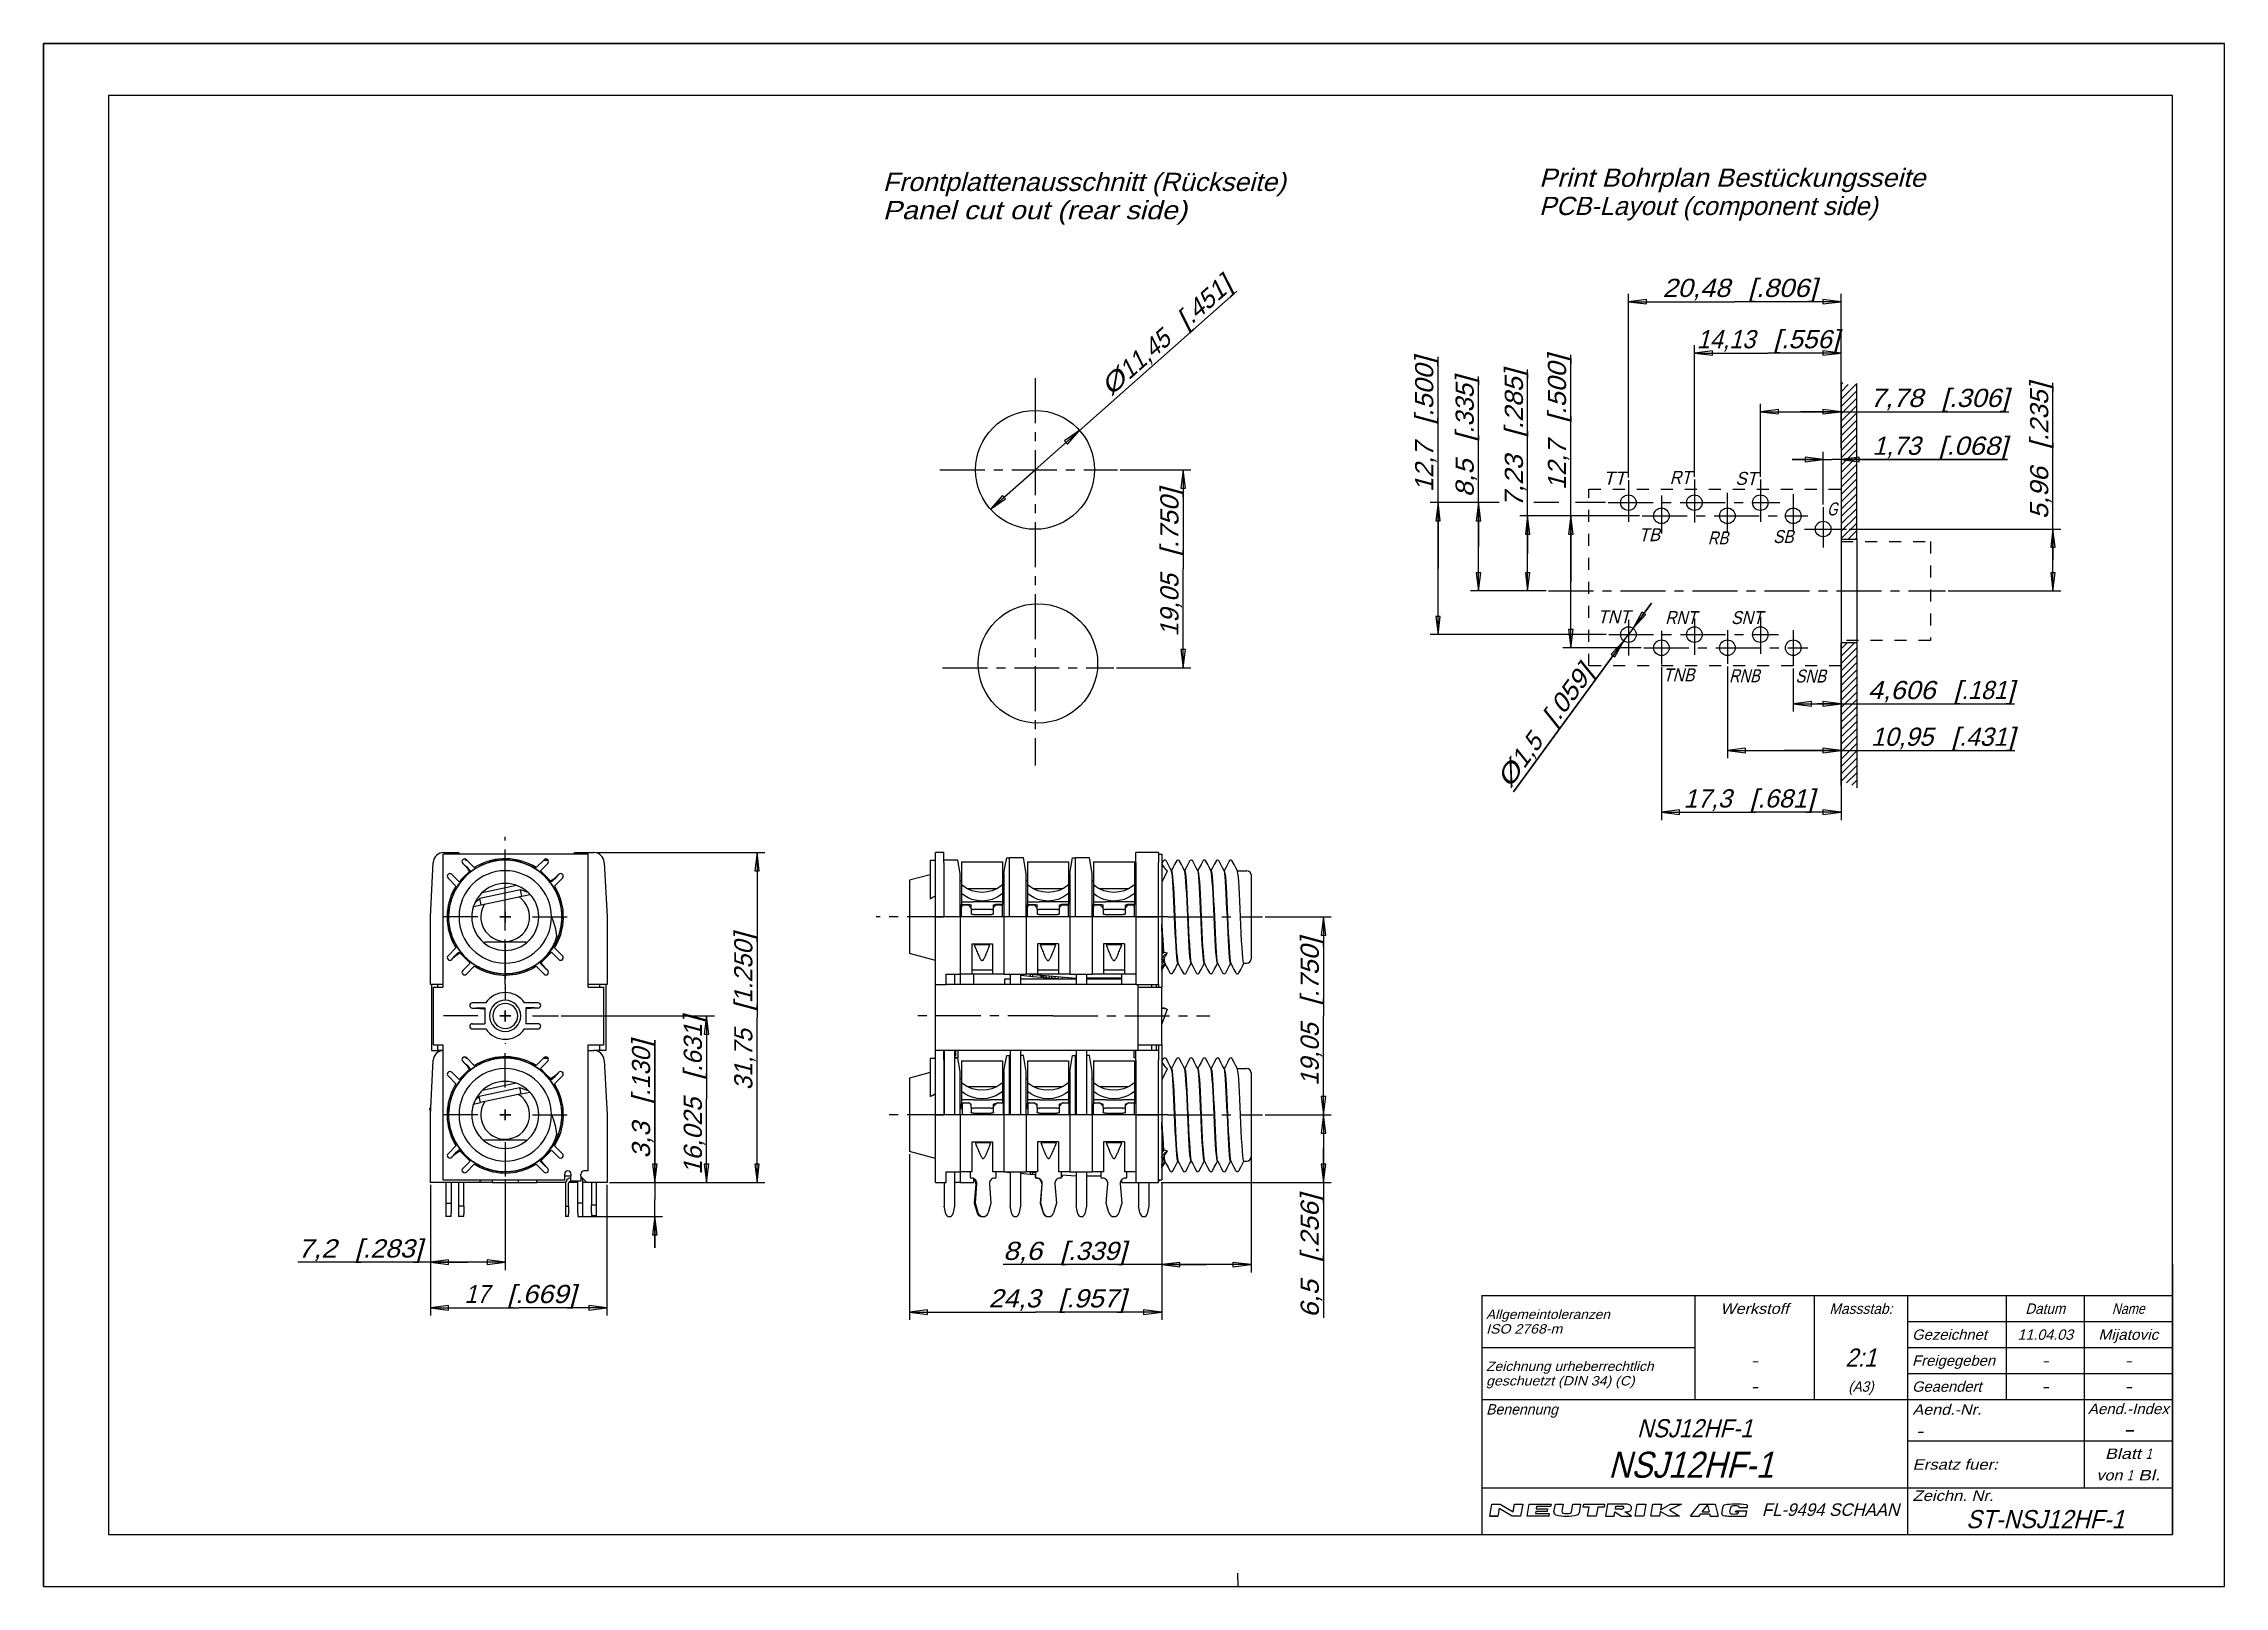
# Model space of a CAD drawing. Extents: x 0 to 420, y 0 to 297.
import ezdxf
from ezdxf.enums import TextEntityAlignment as Align

# ---------------------------------------------------------------- set-up
doc = ezdxf.new("R2010")
doc.units = 0
doc.header["$LTSCALE"] = 23.1
for name, pattern in [('CENTER', [0.6, 0.375, -0.075, 0.075, -0.075]), ('DOT', [0.2, 0.1, -0.1]), ('HIDDEN', [0.2, 0.1, -0.1])]:
    doc.linetypes.add(name, pattern=pattern)
doc.layers.get('0').update_dxf_attribs({"linetype": 'CONTINUOUS'})
for name, color, linetype in [('DEFAULT_1', 7, 'CENTER'), ('DEFAULT_2', 8, 'HIDDEN'), ('ZEICHNUNGSBEMAßUNGEN', 7, 'CONTINUOUS')]:
    doc.layers.add(name, color=color, linetype=linetype)
doc.styles.get("Standard").update_dxf_attribs({"font": 'txt', "width": 0.8})
doc.dimstyles.get("Standard").update_dxf_attribs({"dimtxt": 0.18, "dimasz": 0.18, "dimexe": 0.18, "dimexo": 0.0625, "dimgap": 0.09, "dimtad": 0, "dimtih": 1, "dimtoh": 1, "dimdec": 4, "dimzin": 0, "dimtxsty": 'STANDARD', "dimcen": 0.09, "dimazin": 3, "dimtfac": 1, "dimtdec": 4, "dimtofl": 0, "dimtmove": 0, "dimatfit": 3, "dimtolj": 1, "dimtzin": 0})

msp = doc.modelspace()

# ---------------------------------------------------------------- texts
at = {"color": 2, "linetype": 'CONTINUOUS', "oblique": 15}
for s, height, p, p2 in [('Print Bohrplan Bestückungsseite', 3.4999999, (288.02197, 269.43927), (362.38863, 269.43927)), ('Frontplattenausschnitt (Rückseite)', 3.4999999, (161.61641, 268.63023), (239.23307, 268.63023)), ('Panel cut out (rear side)', 3.4999999, (161.61641, 263.19503), (220.19974, 263.19503)), ('PCB-Layout (component side)', 3.4999999, (288.02197, 264.00407), (353.18863, 264.00407)), ('TT', 2.5, (300.38427, 212.11354), (304.66998, 212.11354)), ('RT', 2.5, (313.18182, 212.2519), (317.28896, 212.2519)), ('ST', 2.5, (325.84102, 212.04437), (329.94816, 212.04437)), ('G', 2.5, (343.49479, 206.17082), (345.45907, 206.17082)), ('TB', 2.5, (307.20319, 201.21507), (311.31033, 201.21507)), ('RB', 2.5, (320.51224, 200.58559), (324.44082, 200.58559)), ('SB', 2.5, (333.10189, 200.85537), (337.03046, 200.85537)), ('TNT', 2.5, (299.28561, 185.43008), (305.53561, 185.43008)), ('RNT', 2.5, (312.30354, 185.26102), (318.37497, 185.26102)), ('SNT', 2.5, (324.98335, 185.26102), (331.05478, 185.26102)), ('TNB', 2.5, (311.87683, 174.22351), (317.94825, 174.22351)), ('RNB', 2.5, (324.61533, 174.05445), (330.50819, 174.05445)), ('SNB', 2.5, (337.37055, 173.99699), (343.26341, 173.99699)), (' Allgemeintoleranzen', 1.8, (277.0625, 51.46587), (301.6625, 51.46587)), (' ISO 2768-m', 1.8, (277.0625, 48.67063), (292.49107, 48.67063)), ('Werkstoff', 2, (322.92857, 52.46472), (336.07143, 52.46472)), ('Massstab:', 2, (343.92857, 52.46472), (356.07143, 52.46472)), ('Datum', 2, (381.66667, 52.46472), (389.33333, 52.46472)), ('Name', 2, (398.35714, 52.46472), (404.64286, 52.46472)), (' Gezeichnet', 2, (359.0625, 47.46472), (374.25298, 47.46472)), ('11.04.03', 2, (380.14286, 47.46472), (390.85714, 47.46472)), ('Mijatovic', 2, (395.7381, 47.46472), (407.2619, 47.46472)), (' Zeichnung urheberrechtlich', 1.8, (277.0625, 41.46587), (310.0625, 41.46587)), ('-', 2, (328.78571, 42.46472), (330.21429, 42.46472)), ('2:1', 3.5, (347, 42.29841), (353, 42.29841)), (' Freigegeben', 2, (359.0625, 42.46472), (375.8244, 42.46472)), ('-', 2, (384.78571, 42.46472), (386.21429, 42.46472)), ('-', 2, (400.78571, 42.46472), (402.21429, 42.46472)), (' geschuetzt (DIN 34) (C)', 1.8, (277.0625, 38.67063), (306.41964, 38.67063)), ('-', 2, (328.78571, 37.46472), (330.21429, 37.46472)), ('(', 2, (347.57143, 37.46472), (348.42857, 37.46472)), ('A3', 2, (348.42857, 37.46472), (351.57143, 37.46472)), (')', 2, (351.57143, 37.46472), (352.42857, 37.46472)), (' Geaendert', 2, (359.0625, 37.46472), (373.20536, 37.46472)), ('-', 2, (384.78571, 37.46472), (386.21429, 37.46472)), ('-', 2, (400.78571, 37.46472), (402.21429, 37.46472)), (' Benennung', 2, (277.0625, 33.07812), (291.63393, 33.07812)), (' Aend.-Nr.', 2, (359.0625, 33.03528), (373.20536, 33.03528)), ('Aend.-Index', 2, (393.71429, 33.16469), (409.28571, 33.16469)), ('NSJ12HF-1', 3.5, (306.875, 28.68827), (329.125, 28.68827)), ('-', 2, (360.63393, 28.89417), (362.0625, 28.89417)), ('-', 3, (400.42857, 28.76476), (402.57143, 28.76476)), ('NSJ12HF-1', 5, (301.35714, 20.91181), (333.14286, 20.91181)), ('Blatt ', 2, (397, 24.53528), (404.85714, 24.53528)), ('1', 2, (404.85714, 24.53528), (406, 24.53528)), (' Ersatz fuer:', 2, (359.0625, 22.46472), (376.34821, 22.46472)), ('von ', 2, (395.35714, 20.39417), (401.21429, 20.39417)), ('1', 2, (401.21429, 20.39417), (402.35714, 20.39417)), (' Bl.', 2, (402.35714, 20.39417), (407.64286, 20.39417)), (' Zeichn. Nr.', 2, (359.0625, 16.46472), (375.53869, 16.46472)), ('ST-NSJ12HF-1', 3.5, (370.25, 11.18827), (400.75, 11.18827))]:
    msp.add_text(s, height=height, dxfattribs=at).set_placement(p, p2, align=Align.FIT)
at = {"color": 4, "linetype": 'CONTINUOUS', "oblique": 15}
msp.add_text('FL-9494 SCHAAN', height=2.4236218, dxfattribs=at).set_placement((330.91413, 13.55443), (357.34315, 13.55443), align=Align.FIT)

# ---------------------------------------------------------------- blocks, each defined once
blk = doc.blocks.new('*D0')
at = {"layer": 'ZEICHNUNGSBEMAßUNGEN', "color": 2, "linetype": 'CONTINUOUS'}
for p, q in [((99.65, 109.83), (129.18, 109.83)), ((127.68, 109.83), (127.68, 93.8)), ((127.68, 77.78), (127.68, 93.8)), ((109, 77.78), (129.18, 77.78))]:
    blk.add_line(p, q, dxfattribs=at)
for points in [[(128.12, 106.33), (127.68, 109.83), (127.24, 106.33), (128.12, 106.33)], [(127.24, 81.28), (127.68, 77.78), (128.12, 81.28), (127.24, 81.28)]]:
    blk.add_lwpolyline(points, dxfattribs=at)
at = {"layer": 'ZEICHNUNGSBEMAßUNGEN', "color": 2, "linetype": 'CONTINUOUS', "oblique": 15}
for s, p, p2 in [(']', (126.78, 108.28), (126.78, 109.78)), ('.631', (126.78, 99.03), (126.78, 108.28)), ('[', (126.78, 97.53), (126.78, 99.03)), ('16,025', (126.78, 79.28), (126.78, 94.03))]:
    blk.add_text(s, height=3.5, rotation=90, dxfattribs=at).set_placement(p, p2, align=Align.FIT)
blk = doc.blocks.new('*D1')
at = {"layer": 'ZEICHNUNGSBEMAßUNGEN', "color": 2, "linetype": 'CONTINUOUS'}
for p, q in [((106.46, 141.28), (138.91, 141.28)), ((137.41, 141.28), (137.41, 109.53)), ((137.41, 77.78), (137.41, 109.53)), ((109, 77.78), (138.91, 77.78))]:
    blk.add_line(p, q, dxfattribs=at)
for points in [[(137.84, 137.78), (137.41, 141.28), (136.97, 137.78), (137.84, 137.78)], [(136.97, 81.28), (137.41, 77.78), (137.84, 81.28), (136.97, 81.28)]]:
    blk.add_lwpolyline(points, dxfattribs=at)
at = {"layer": 'ZEICHNUNGSBEMAßUNGEN', "color": 2, "linetype": 'CONTINUOUS', "oblique": 15}
for s, p, p2 in [(']', (136.5, 124.25), (136.5, 125.75)), ('1.250', (136.5, 112.25), (136.5, 124.25)), ('[', (136.5, 110.75), (136.5, 112.25)), ('31,75', (136.5, 95.5), (136.5, 107.25))]:
    blk.add_text(s, height=3.5, rotation=90, dxfattribs=at).set_placement(p, p2, align=Align.FIT)
blk = doc.blocks.new('*D2')
at = {"layer": 'ZEICHNUNGSBEMAßUNGEN', "color": 2, "linetype": 'CONTINUOUS'}
for p, q in [((74.5, 77.28), (74.5, 60.9)), ((88.9, 78.38), (88.9, 60.9)), ((81.7, 62.4), (48.96, 62.4)), ((74.5, 62.4), (81.7, 62.4)), ((88.9, 62.4), (81.7, 62.4))]:
    blk.add_line(p, q, dxfattribs=at)
for points in [[(78, 62.84), (74.5, 62.4), (78, 61.96), (78, 62.84)], [(85.4, 61.96), (88.9, 62.4), (85.4, 62.84), (85.4, 61.96)]]:
    blk.add_lwpolyline(points, dxfattribs=at)
at = {"layer": 'ZEICHNUNGSBEMAßUNGEN', "color": 2, "linetype": 'CONTINUOUS', "oblique": 15}
for s, p, p2 in [('7,2', (48.96, 63.31), (56.46, 63.31)), ('[', (59.96, 63.31), (61.46, 63.31)), ('.283', (61.46, 63.31), (71.46, 63.31)), (']', (71.46, 63.31), (72.96, 63.31))]:
    blk.add_text(s, height=3.5, dxfattribs=at).set_placement(p, p2, align=Align.FIT)
blk = doc.blocks.new('*D3')
at = {"layer": 'ZEICHNUNGSBEMAßUNGEN', "color": 2, "linetype": 'CONTINUOUS'}
for p, q in [((74.5, 77.28), (74.5, 52.13)), ((108.5, 77.28), (108.5, 52.13)), ((74.5, 53.63), (91.5, 53.63)), ((108.5, 53.63), (91.5, 53.63))]:
    blk.add_line(p, q, dxfattribs=at)
for points in [[(78, 54.07), (74.5, 53.63), (78, 53.2), (78, 54.07)], [(105, 53.2), (108.5, 53.63), (105, 54.07), (105, 53.2)]]:
    blk.add_lwpolyline(points, dxfattribs=at)
at = {"layer": 'ZEICHNUNGSBEMAßUNGEN', "color": 2, "linetype": 'CONTINUOUS', "oblique": 15}
for s, p, p2 in [('17', (81.06, 54.54), (85.81, 54.54)), ('[', (89.31, 54.54), (90.81, 54.54)), ('.669', (90.81, 54.54), (101.06, 54.54)), (']', (101.06, 54.54), (102.56, 54.54))]:
    blk.add_text(s, height=3.5, dxfattribs=at).set_placement(p, p2, align=Align.FIT)
blk = doc.blocks.new('*D4')
at = {"layer": 'ZEICHNUNGSBEMAßUNGEN', "color": 2, "linetype": 'CONTINUOUS'}
for p, q in [((235.24, 90.78), (247.99, 90.78)), ((246.49, 90.78), (246.49, 84.28)), ((246.49, 77.78), (246.49, 84.28)), ((246.49, 84.28), (246.49, 51.7)), ((215.24, 77.78), (247.99, 77.78))]:
    blk.add_line(p, q, dxfattribs=at)
for points in [[(246.93, 87.28), (246.49, 90.78), (246.06, 87.28), (246.93, 87.28)], [(246.06, 81.28), (246.49, 77.78), (246.93, 81.28), (246.06, 81.28)]]:
    blk.add_lwpolyline(points, dxfattribs=at)
at = {"layer": 'ZEICHNUNGSBEMAßUNGEN', "color": 2, "linetype": 'CONTINUOUS', "oblique": 15}
for s, p, p2 in [(']', (245.59, 73.95), (245.59, 75.45)), ('.256', (245.59, 63.95), (245.59, 73.95)), ('[', (245.59, 62.45), (245.59, 63.95)), ('6,5', (245.59, 51.7), (245.59, 58.95))]:
    blk.add_text(s, height=3.5, rotation=90, dxfattribs=at).set_placement(p, p2, align=Align.FIT)
blk = doc.blocks.new('*D5')
at = {"layer": 'ZEICHNUNGSBEMAßUNGEN', "color": 2, "linetype": 'CONTINUOUS'}
for p, q in [((235.24, 128.88), (247.99, 128.88)), ((246.49, 128.88), (246.49, 109.83)), ((246.49, 90.78), (246.49, 109.83)), ((235.24, 90.78), (247.99, 90.78))]:
    blk.add_line(p, q, dxfattribs=at)
for points in [[(246.93, 125.38), (246.49, 128.88), (246.06, 125.38), (246.93, 125.38)], [(246.06, 94.28), (246.49, 90.78), (246.93, 94.28), (246.06, 94.28)]]:
    blk.add_lwpolyline(points, dxfattribs=at)
at = {"layer": 'ZEICHNUNGSBEMAßUNGEN', "color": 2, "linetype": 'CONTINUOUS', "oblique": 15}
for s, p, p2 in [(']', (245.59, 123.36), (245.59, 124.86)), ('.750', (245.59, 113.36), (245.59, 123.36)), ('[', (245.59, 111.86), (245.59, 113.36)), ('19,05', (245.59, 96.36), (245.59, 108.36))]:
    blk.add_text(s, height=3.5, rotation=90, dxfattribs=at).set_placement(p, p2, align=Align.FIT)
blk = doc.blocks.new('*D6')
at = {"layer": 'ZEICHNUNGSBEMAßUNGEN', "color": 2, "linetype": 'CONTINUOUS'}
for p, q in [((232.54, 83.03), (232.54, 60.44)), ((215.34, 77.78), (215.34, 60.44)), ((223.94, 61.94), (184.8, 61.94)), ((215.34, 61.94), (223.94, 61.94)), ((232.54, 61.94), (223.94, 61.94))]:
    blk.add_line(p, q, dxfattribs=at)
for points in [[(218.84, 62.37), (215.34, 61.94), (218.84, 61.5), (218.84, 62.37)], [(229.04, 61.5), (232.54, 61.94), (229.04, 62.37), (229.04, 61.5)]]:
    blk.add_lwpolyline(points, dxfattribs=at)
at = {"layer": 'ZEICHNUNGSBEMAßUNGEN', "color": 2, "linetype": 'CONTINUOUS', "oblique": 15}
for s, p, p2 in [('8,6', (184.8, 62.84), (192.3, 62.84)), ('[', (195.8, 62.84), (197.3, 62.84)), ('.339', (197.3, 62.84), (207.05, 62.84)), (']', (207.05, 62.84), (208.55, 62.84))]:
    blk.add_text(s, height=3.5, dxfattribs=at).set_placement(p, p2, align=Align.FIT)
blk = doc.blocks.new('*D7')
at = {"layer": 'ZEICHNUNGSBEMAßUNGEN', "color": 2, "linetype": 'CONTINUOUS'}
for p, q in [((166.74, 83.22), (166.74, 51.3)), ((215.34, 77.78), (215.34, 51.3)), ((166.74, 52.8), (191.04, 52.8)), ((215.34, 52.8), (191.04, 52.8))]:
    blk.add_line(p, q, dxfattribs=at)
for points in [[(170.24, 53.24), (166.74, 52.8), (170.24, 52.36), (170.24, 53.24)], [(211.84, 52.36), (215.34, 52.8), (211.84, 53.24), (211.84, 52.36)]]:
    blk.add_lwpolyline(points, dxfattribs=at)
at = {"layer": 'ZEICHNUNGSBEMAßUNGEN', "color": 2, "linetype": 'CONTINUOUS', "oblique": 15}
for s, p, p2 in [('24,3', (181.99, 53.7), (191.99, 53.7)), ('[', (195.49, 53.7), (196.99, 53.7)), ('.957', (196.99, 53.7), (206.99, 53.7)), (']', (206.99, 53.7), (208.49, 53.7))]:
    blk.add_text(s, height=3.5, dxfattribs=at).set_placement(p, p2, align=Align.FIT)
blk = doc.blocks.new('*D8')
at = {"layer": 'ZEICHNUNGSBEMAßUNGEN', "color": 2, "linetype": 'CONTINUOUS'}
for p, q in [((117.71, 77.78), (117.71, 105.12)), ((117.71, 105.12), (117.71, 74.48)), ((109, 77.78), (119.21, 77.78)), ((117.71, 65.18), (117.71, 74.48)), ((103.36, 71.18), (119.21, 71.18)), ((117.71, 71.18), (117.71, 65.18))]:
    blk.add_line(p, q, dxfattribs=at)
for points in [[(117.27, 81.28), (117.71, 77.78), (118.15, 81.28), (117.27, 81.28)], [(118.15, 67.68), (117.71, 71.18), (117.27, 67.68), (118.15, 67.68)]]:
    blk.add_lwpolyline(points, dxfattribs=at)
at = {"layer": 'ZEICHNUNGSBEMAßUNGEN', "color": 2, "linetype": 'CONTINUOUS', "oblique": 15}
for s, p, p2 in [(']', (116.81, 103.62), (116.81, 105.12)), ('.130', (116.81, 94.37), (116.81, 103.62)), ('[', (116.81, 92.87), (116.81, 94.37)), ('3,3', (116.81, 82.37), (116.81, 89.37))]:
    blk.add_text(s, height=3.5, rotation=90, dxfattribs=at).set_placement(p, p2, align=Align.FIT)
blk = doc.blocks.new('*D9')
at = {"layer": 'ZEICHNUNGSBEMAßUNGEN', "color": 2, "linetype": 'CONTINUOUS'}
for p, q in [((190.95, 214.95), (229.81, 249.35)), ((199.52, 222.54), (190.95, 214.95)), ((182.37, 207.36), (190.95, 214.95))]:
    blk.add_line(p, q, dxfattribs=at)
for points in [[(197.19, 219.89), (199.52, 222.54), (196.61, 220.55), (197.19, 219.89)], [(184.7, 210.01), (182.37, 207.36), (185.28, 209.35), (184.7, 210.01)]]:
    blk.add_lwpolyline(points, dxfattribs=at)
at = {"layer": 'ZEICHNUNGSBEMAßUNGEN', "color": 2, "linetype": 'CONTINUOUS', "oblique": 15}
for s, p, p2 in [(']', (228.09, 249.03), (229.21, 250.03)), ('.451', (221.16, 242.9), (228.09, 249.03)), ('[', (220.04, 241.91), (221.16, 242.9)), ('11,45', (208.99, 232.13), (217.42, 239.59)), ('%%c', (205.5, 229.04), (208.99, 232.13))]:
    blk.add_text(s, height=3.5, rotation=41.5141, dxfattribs=at).set_placement(p, p2, align=Align.FIT)
blk = doc.blocks.new('*D10')
at = {"layer": 'ZEICHNUNGSBEMAßUNGEN', "color": 2, "linetype": 'CONTINUOUS'}
for p, q in [((207.33, 214.95), (220.97, 214.95)), ((219.47, 214.95), (219.47, 195.9)), ((219.47, 176.85), (219.47, 195.9)), ((206.62, 176.85), (220.97, 176.85))]:
    blk.add_line(p, q, dxfattribs=at)
for points in [[(219.91, 211.45), (219.47, 214.95), (219.04, 211.45), (219.91, 211.45)], [(219.04, 180.35), (219.47, 176.85), (219.91, 180.35), (219.04, 180.35)]]:
    blk.add_lwpolyline(points, dxfattribs=at)
at = {"layer": 'ZEICHNUNGSBEMAßUNGEN', "color": 2, "linetype": 'CONTINUOUS', "oblique": 15}
for s, p, p2 in [(']', (218.57, 209.84), (218.57, 211.34)), ('.750', (218.57, 199.84), (218.57, 209.84)), ('[', (218.57, 198.34), (218.57, 199.84)), ('19,05', (218.57, 182.84), (218.57, 194.84))]:
    blk.add_text(s, height=3.5, rotation=90, dxfattribs=at).set_placement(p, p2, align=Align.FIT)
blk = doc.blocks.new('*D11')
at = {"layer": 'ZEICHNUNGSBEMAßUNGEN', "color": 2, "linetype": 'CONTINUOUS'}
for p, q in [((342.73, 208.27), (342.73, 218.44)), ((346.19, 222.42), (346.19, 215.44)), ((342.73, 216.94), (336.73, 216.94)), ((336.73, 216.94), (344.46, 216.94)), ((378.22, 216.94), (344.46, 216.94)), ((346.19, 216.94), (378.22, 216.94))]:
    blk.add_line(p, q, dxfattribs=at)
for points in [[(339.23, 216.5), (342.73, 216.94), (339.23, 217.37), (339.23, 216.5)], [(349.69, 217.37), (346.19, 216.94), (349.69, 216.5), (349.69, 217.37)]]:
    blk.add_lwpolyline(points, dxfattribs=at)
at = {"layer": 'ZEICHNUNGSBEMAßUNGEN', "color": 2, "linetype": 'CONTINUOUS', "oblique": 15}
for s, p, p2 in [('1,73', (352.22, 217.84), (361.47, 217.84)), ('[', (364.97, 217.84), (366.47, 217.84)), ('.068', (366.47, 217.84), (376.72, 217.84)), (']', (376.72, 217.84), (378.22, 217.84))]:
    blk.add_text(s, height=3.5, dxfattribs=at).set_placement(p, p2, align=Align.FIT)
blk = doc.blocks.new('*D12')
at = {"layer": 'ZEICHNUNGSBEMAßUNGEN', "color": 2, "linetype": 'CONTINUOUS'}
for p, q in [((330.63, 213.58), (330.63, 227.64)), ((346.19, 219.17), (346.19, 227.64)), ((330.63, 226.14), (338.41, 226.14)), ((346.19, 226.14), (338.41, 226.14)), ((338.41, 226.14), (378.49, 226.14))]:
    blk.add_line(p, q, dxfattribs=at)
for points in [[(334.13, 226.58), (330.63, 226.14), (334.13, 225.71), (334.13, 226.58)], [(342.69, 225.71), (346.19, 226.14), (342.69, 226.58), (342.69, 225.71)]]:
    blk.add_lwpolyline(points, dxfattribs=at)
at = {"layer": 'ZEICHNUNGSBEMAßUNGEN', "color": 2, "linetype": 'CONTINUOUS', "oblique": 15}
for s, p, p2 in [('7,78', (351.74, 227.05), (361.99, 227.05)), ('[', (365.49, 227.05), (366.99, 227.05)), ('.306', (366.99, 227.05), (376.99, 227.05)), (']', (376.99, 227.05), (378.49, 227.05))]:
    blk.add_text(s, height=3.5, dxfattribs=at).set_placement(p, p2, align=Align.FIT)
blk = doc.blocks.new('*D13')
at = {"layer": 'ZEICHNUNGSBEMAßUNGEN', "color": 2, "linetype": 'CONTINUOUS'}
for p, q in [((317.93, 213.58), (317.93, 238.94)), ((317.93, 237.44), (332.06, 237.44)), ((346.19, 237.44), (332.06, 237.44)), ((346.19, 226.25), (346.19, 238.94))]:
    blk.add_line(p, q, dxfattribs=at)
for points in [[(321.43, 237.88), (317.93, 237.44), (321.43, 237.01), (321.43, 237.88)], [(342.69, 237.01), (346.19, 237.44), (342.69, 237.88), (342.69, 237.01)]]:
    blk.add_lwpolyline(points, dxfattribs=at)
at = {"layer": 'ZEICHNUNGSBEMAßUNGEN', "color": 2, "linetype": 'CONTINUOUS', "oblique": 15}
for s, p, p2 in [('14,13', (318.38, 238.35), (329.63, 238.35)), ('[', (333.13, 238.35), (334.63, 238.35)), ('.556', (334.63, 238.35), (344.38, 238.35)), (']', (344.38, 238.35), (345.88, 238.35))]:
    blk.add_text(s, height=3.5, dxfattribs=at).set_placement(p, p2, align=Align.FIT)
blk = doc.blocks.new('*D14')
at = {"layer": 'ZEICHNUNGSBEMAßUNGEN', "color": 2, "linetype": 'CONTINUOUS'}
for p, q in [((305.23, 213.46), (305.23, 248.82)), ((346.19, 223.42), (346.19, 248.82)), ((305.23, 247.32), (325.71, 247.32)), ((346.19, 247.32), (325.71, 247.32))]:
    blk.add_line(p, q, dxfattribs=at)
for points in [[(308.73, 247.76), (305.23, 247.32), (308.73, 246.89), (308.73, 247.76)], [(342.69, 246.89), (346.19, 247.32), (342.69, 247.76), (342.69, 246.89)]]:
    blk.add_lwpolyline(points, dxfattribs=at)
at = {"layer": 'ZEICHNUNGSBEMAßUNGEN', "color": 2, "linetype": 'CONTINUOUS', "oblique": 15}
for s, p, p2 in [('20,48', (311.8, 248.23), (324.8, 248.23)), ('[', (328.3, 248.23), (329.8, 248.23)), ('.806', (329.8, 248.23), (340.05, 248.23)), (']', (340.05, 248.23), (341.55, 248.23))]:
    blk.add_text(s, height=3.5, dxfattribs=at).set_placement(p, p2, align=Align.FIT)
blk = doc.blocks.new('*D15')
at = {"layer": 'ZEICHNUNGSBEMAßUNGEN', "color": 2, "linetype": 'CONTINUOUS'}
for p, q in [((324.29, 177.07), (324.29, 159.41)), ((324.29, 160.91), (335.24, 160.91)), ((346.19, 160.91), (335.24, 160.91)), ((335.24, 160.91), (379.66, 160.91)), ((346.19, 163.02), (346.19, 159.41))]:
    blk.add_line(p, q, dxfattribs=at)
for points in [[(327.79, 161.35), (324.29, 160.91), (327.79, 160.47), (327.79, 161.35)], [(342.69, 160.47), (346.19, 160.91), (342.69, 161.35), (342.69, 160.47)]]:
    blk.add_lwpolyline(points, dxfattribs=at)
at = {"layer": 'ZEICHNUNGSBEMAßUNGEN', "color": 2, "linetype": 'CONTINUOUS', "oblique": 15}
for s, p, p2 in [('10,95', (351.91, 161.82), (363.91, 161.82)), ('[', (367.41, 161.82), (368.91, 161.82)), ('.431', (368.91, 161.82), (378.16, 161.82)), (']', (378.16, 161.82), (379.66, 161.82))]:
    blk.add_text(s, height=3.5, dxfattribs=at).set_placement(p, p2, align=Align.FIT)
blk = doc.blocks.new('*D16')
at = {"layer": 'ZEICHNUNGSBEMAßUNGEN', "color": 2, "linetype": 'CONTINUOUS'}
for p, q in [((311.59, 176.96), (311.59, 147.53)), ((346.19, 171.51), (346.19, 147.53)), ((311.59, 149.03), (328.89, 149.03)), ((346.19, 149.03), (328.89, 149.03))]:
    blk.add_line(p, q, dxfattribs=at)
for points in [[(315.09, 149.47), (311.59, 149.03), (315.09, 148.59), (315.09, 149.47)], [(342.69, 148.59), (346.19, 149.03), (342.69, 149.47), (342.69, 148.59)]]:
    blk.add_lwpolyline(points, dxfattribs=at)
at = {"layer": 'ZEICHNUNGSBEMAßUNGEN', "color": 2, "linetype": 'CONTINUOUS', "oblique": 15}
for s, p, p2 in [('17,3', (315.84, 149.94), (325.09, 149.94)), ('[', (328.59, 149.94), (330.09, 149.94)), ('.681', (330.09, 149.94), (339.59, 149.94)), (']', (339.59, 149.94), (341.09, 149.94))]:
    blk.add_text(s, height=3.5, dxfattribs=at).set_placement(p, p2, align=Align.FIT)
blk = doc.blocks.new('*D17')
at = {"layer": 'ZEICHNUNGSBEMAßUNGEN', "color": 2, "linetype": 'CONTINUOUS'}
for p, q in [((346.19, 181.13), (346.19, 168.41)), ((336.98, 176.73), (336.98, 168.41)), ((336.98, 169.91), (341.58, 169.91)), ((346.19, 169.91), (341.58, 169.91)), ((341.58, 169.91), (379.59, 169.91))]:
    blk.add_line(p, q, dxfattribs=at)
for points in [[(340.48, 170.34), (336.98, 169.91), (340.48, 169.47), (340.48, 170.34)], [(342.69, 169.47), (346.19, 169.91), (342.69, 170.34), (342.69, 169.47)]]:
    blk.add_lwpolyline(points, dxfattribs=at)
at = {"layer": 'ZEICHNUNGSBEMAßUNGEN', "color": 2, "linetype": 'CONTINUOUS', "oblique": 15}
for s, p, p2 in [('4,606', (351.34, 170.81), (364.34, 170.81)), ('[', (367.84, 170.81), (369.34, 170.81)), ('.181', (369.34, 170.81), (378.09, 170.81)), (']', (378.09, 170.81), (379.59, 170.81))]:
    blk.add_text(s, height=3.5, dxfattribs=at).set_placement(p, p2, align=Align.FIT)
blk = doc.blocks.new('*D18')
at = {"layer": 'ZEICHNUNGSBEMAßUNGEN', "color": 2, "linetype": 'CONTINUOUS'}
for p, q in [((268.55, 195.93), (268.55, 236.68)), ((280.32, 208.63), (267.05, 208.63)), ((268.55, 208.63), (268.55, 195.93)), ((291.81, 208.63), (287, 208.63)), ((300.81, 208.63), (295, 208.63)), ((268.55, 183.23), (268.55, 195.93)), ((300.92, 183.23), (267.05, 183.23))]:
    blk.add_line(p, q, dxfattribs=at)
for points in [[(268.99, 205.13), (268.55, 208.63), (268.11, 205.13), (268.99, 205.13)], [(268.11, 186.73), (268.55, 183.23), (268.99, 186.73), (268.11, 186.73)]]:
    blk.add_lwpolyline(points, dxfattribs=at)
at = {"layer": 'ZEICHNUNGSBEMAßUNGEN', "color": 2, "linetype": 'CONTINUOUS', "oblique": 15}
for s, p, p2 in [(']', (267.64, 235.18), (267.64, 236.68)), ('.500', (267.64, 225.18), (267.64, 235.18)), ('[', (267.64, 223.68), (267.64, 225.18)), ('12,7', (267.64, 210.68), (267.64, 220.18))]:
    blk.add_text(s, height=3.5, rotation=90, dxfattribs=at).set_placement(p, p2, align=Align.FIT)
blk = doc.blocks.new('*D19')
at = {"layer": 'ZEICHNUNGSBEMAßUNGEN', "color": 2, "linetype": 'CONTINUOUS'}
for p, q in [((285.81, 198.86), (285.81, 234.25)), ((307.35, 206.09), (284.31, 206.09)), ((285.81, 206.09), (285.81, 198.86)), ((285.81, 191.63), (285.81, 198.86)), ((289.35, 191.63), (284.31, 191.63))]:
    blk.add_line(p, q, dxfattribs=at)
for points in [[(286.25, 202.59), (285.81, 206.09), (285.38, 202.59), (286.25, 202.59)], [(285.38, 195.13), (285.81, 191.63), (286.25, 195.13), (285.38, 195.13)]]:
    blk.add_lwpolyline(points, dxfattribs=at)
at = {"layer": 'ZEICHNUNGSBEMAßUNGEN', "color": 2, "linetype": 'CONTINUOUS', "oblique": 15}
for s, p, p2 in [(']', (284.91, 232.75), (284.91, 234.25)), ('.285', (284.91, 222.75), (284.91, 232.75)), ('[', (284.91, 221.25), (284.91, 222.75)), ('7,23', (284.91, 207.75), (284.91, 217.75))]:
    blk.add_text(s, height=3.5, rotation=90, dxfattribs=at).set_placement(p, p2, align=Align.FIT)
blk = doc.blocks.new('*D20')
at = {"layer": 'ZEICHNUNGSBEMAßUNGEN', "color": 2, "linetype": 'CONTINUOUS'}
for p, q in [((276.33, 200.13), (276.33, 232.93)), ((278.44, 208.63), (274.83, 208.63)), ((276.33, 208.63), (276.33, 200.13)), ((276.33, 191.63), (276.33, 200.13)), ((289.35, 191.63), (274.83, 191.63))]:
    blk.add_line(p, q, dxfattribs=at)
for points in [[(276.77, 205.13), (276.33, 208.63), (275.89, 205.13), (276.77, 205.13)], [(275.89, 195.13), (276.33, 191.63), (276.77, 195.13), (275.89, 195.13)]]:
    blk.add_lwpolyline(points, dxfattribs=at)
at = {"layer": 'ZEICHNUNGSBEMAßUNGEN', "color": 2, "linetype": 'CONTINUOUS', "oblique": 15}
for s, p, p2 in [(']', (275.43, 231.43), (275.43, 232.93)), ('.335', (275.43, 221.93), (275.43, 231.43)), ('[', (275.43, 220.43), (275.43, 221.93)), ('8,5', (275.43, 209.68), (275.43, 216.93))]:
    blk.add_text(s, height=3.5, rotation=90, dxfattribs=at).set_placement(p, p2, align=Align.FIT)
blk = doc.blocks.new('*D21')
at = {"layer": 'ZEICHNUNGSBEMAßUNGEN', "color": 2, "linetype": 'CONTINUOUS'}
for p, q in [((294.12, 193.39), (294.12, 237.07)), ((307.35, 206.09), (292.62, 206.09)), ((294.12, 206.09), (294.12, 193.39)), ((294.12, 180.69), (294.12, 193.39)), ((307.69, 180.69), (292.62, 180.69))]:
    blk.add_line(p, q, dxfattribs=at)
for points in [[(294.56, 202.59), (294.12, 206.09), (293.68, 202.59), (294.56, 202.59)], [(293.68, 184.19), (294.12, 180.69), (294.56, 184.19), (293.68, 184.19)]]:
    blk.add_lwpolyline(points, dxfattribs=at)
at = {"layer": 'ZEICHNUNGSBEMAßUNGEN', "color": 2, "linetype": 'CONTINUOUS', "oblique": 15}
for s, p, p2 in [(']', (293.21, 235.57), (293.21, 237.07)), ('.500', (293.21, 225.57), (293.21, 235.57)), ('[', (293.21, 224.07), (293.21, 225.57)), ('12,7', (293.21, 211.07), (293.21, 220.57))]:
    blk.add_text(s, height=3.5, rotation=90, dxfattribs=at).set_placement(p, p2, align=Align.FIT)
blk = doc.blocks.new('*D22')
at = {"layer": 'ZEICHNUNGSBEMAßUNGEN', "color": 2, "linetype": 'CONTINUOUS'}
for p, q in [((386.99, 197.59), (386.99, 231.71)), ((347.75, 203.55), (388.49, 203.55)), ((386.99, 203.55), (386.99, 197.59)), ((386.99, 191.63), (386.99, 197.59)), ((366.78, 191.63), (388.49, 191.63))]:
    blk.add_line(p, q, dxfattribs=at)
for points in [[(387.43, 200.05), (386.99, 203.55), (386.55, 200.05), (387.43, 200.05)], [(386.55, 195.13), (386.99, 191.63), (387.43, 195.13), (386.55, 195.13)]]:
    blk.add_lwpolyline(points, dxfattribs=at)
at = {"layer": 'ZEICHNUNGSBEMAßUNGEN', "color": 2, "linetype": 'CONTINUOUS', "oblique": 15}
for s, p, p2 in [(']', (386.08, 230.21), (386.08, 231.71)), ('.235', (386.08, 220.46), (386.08, 230.21)), ('[', (386.08, 218.96), (386.08, 220.46)), ('5,96', (386.08, 205.46), (386.08, 215.46))]:
    blk.add_text(s, height=3.5, rotation=90, dxfattribs=at).set_placement(p, p2, align=Align.FIT)
blk = doc.blocks.new('*D23')
at = {"layer": 'ZEICHNUNGSBEMAßUNGEN', "color": 2, "linetype": 'CONTINUOUS'}
for p, q in [((309.65, 189.29), (305.23, 183.23)), ((306.11, 184.44), (309.65, 189.29)), ((283.1, 152.95), (305.23, 183.23)), ((304.34, 182.02), (283.1, 152.95))]:
    blk.add_line(p, q, dxfattribs=at)
for points in [[(307.82, 187.53), (306.11, 184.44), (308.53, 187.01), (307.82, 187.53)], [(302.63, 178.94), (304.34, 182.02), (301.92, 179.45), (302.63, 178.94)]]:
    blk.add_lwpolyline(points, dxfattribs=at)
at = {"layer": 'ZEICHNUNGSBEMAßUNGEN', "color": 2, "linetype": 'CONTINUOUS', "oblique": 15}
for s, p, p2 in [('.059', (291.91, 166.54), (297.81, 174.61)), (']', (297.81, 174.61), (298.69, 175.82)), ('[', (291.02, 165.33), (291.91, 166.54)), ('1,5', (285.12, 157.25), (288.96, 162.5)), ('%%c', (282.37, 153.49), (285.12, 157.25))]:
    blk.add_text(s, height=3.5, rotation=53.8436, dxfattribs=at).set_placement(p, p2, align=Align.FIT)

# ---------------------------------------------------------------- dimensions: what is measured, and where the dimension line sits
at = {"layer": 'ZEICHNUNGSBEMAßUNGEN', "color": 2, "linetype": 'CONTINUOUS'}
for p1, p2, picture, middle in [((199.51959, 222.53838), (182.37225, 207.36015), '*D9', (216.19392, 240.84478)), ((304.34241, 182.02239), (306.11239, 184.44462), '*D23', (289.11696, 165.68775))]:
    dim = msp.add_diameter_dim_2p(p1=p1, p2=p2, dimstyle='Standard', dxfattribs=at)
    dim.commit()
    dim.dimension.update_dxf_attribs({"geometry": picture, "text_midpoint": middle})
for base, p1, p2, picture, middle in [((346.1874, 247.32253), (305.2274, 213.46335), (346.1874, 223.41733), '*D14', (326.67972, 249.97839)), ((346.1874, 149.03074), (311.5874, 176.95958), (346.1874, 171.50564), '*D16', (328.46623, 151.6866)), ((215.34321, 52.79807), (166.74321, 83.21512), (215.34321, 77.77537), '*D7', (195.24063, 55.45394)), ((88.90404, 62.40211), (74.50404, 77.27537), (88.90404, 78.37537), '*D2', (60.9605, 65.05797))]:
    dim = msp.add_linear_dim(base=base, p1=p1, p2=p2, dimstyle='Standard', dxfattribs=at)
    dim.commit()
    dim.dimension.update_dxf_attribs({"geometry": picture, "text_midpoint": middle})
for base, p1, p2, angle, picture, middle in [((317.9274, 237.44265), (346.1874, 226.24575), (317.9274, 213.57624), 180, '*D13', (332.13069, 240.09851)), ((268.55083, 183.2335), (300.80521, 208.6335), (300.9181, 183.2335), 270, '*D18', (265.89497, 223.68317)), ((294.11986, 180.6935), (307.35268, 206.0935), (307.69134, 180.6935), 270, '*D21', (291.46399, 224.07429)), ((276.33203, 208.6335), (289.35159, 191.6335), (278.44158, 208.6335), 90, '*D20', (273.67616, 221.30774)), ((285.81283, 191.6335), (307.35268, 206.0935), (289.35159, 191.6335), 270, '*D19', (283.15697, 220.99934)), ((386.98783, 191.6335), (347.7504, 203.5535), (366.7764, 191.6335), 270, '*D22', (384.33196, 218.58292)), ((330.6274, 226.14259), (346.1874, 219.17469), (330.6274, 213.57624), 180, '*D12', (365.11415, 228.79846)), ((342.7274, 216.93684), (346.1874, 222.41733), (342.7274, 208.27053), 180, '*D11', (365.22427, 219.5927)), ((219.47488, 214.94926), (206.62049, 176.84926), (207.32814, 214.94926), 90, '*D10', (216.81901, 197.09155)), ((336.97538, 169.90681), (346.1874, 181.1335), (336.97538, 176.7335), 180, '*D17', (365.46563, 172.56268)), ((324.2874, 160.91019), (346.1874, 163.02036), (324.2874, 177.07099), 180, '*D15', (365.78988, 163.56606)), ((137.40633, 141.27537), (109.00404, 77.77537), (106.45626, 141.27537), 90, '*D1', (134.75046, 110.62717)), ((246.49498, 128.87537), (235.24321, 90.77537), (235.24321, 128.87537), 90, '*D5', (243.83911, 110.60821)), ((127.68181, 77.77537), (99.65124, 109.82537), (109.00404, 77.77537), 270, '*D0', (125.02594, 94.52657)), ((117.71208, 71.17537), (109.00404, 77.77537), (103.36404, 71.17537), 270, '*D8', (115.05621, 93.7484)), ((246.49498, 90.77537), (215.24321, 77.77537), (235.24321, 90.77537), 90, '*D4', (243.83911, 63.57034)), ((215.34321, 61.93644), (232.54321, 83.02537), (215.34321, 77.77537), 180, '*D6', (196.67587, 64.59231)), ((74.50404, 53.63391), (108.50404, 77.27537), (74.50404, 77.27537), 180, '*D3', (91.81172, 56.28978))]:
    dim = msp.add_linear_dim(base=base, p1=p1, p2=p2, angle=angle, dimstyle='Standard', dxfattribs=at)
    dim.commit()
    dim.dimension.update_dxf_attribs({"geometry": picture, "text_midpoint": middle})

# ---------------------------------------------------------------- linework, layer by layer
at = {"color": 7, "linetype": 'CONTINUOUS'}
for p, q in [((0, 297), (420, 297)), ((0, 0), (0, 297)), ((0, 297), (0, 0)), ((420, 297), (0, 297)), ((0, 297), (0, 0)), ((420, 297), (0, 297)), ((420, 0), (420, 297)), ((420, 0), (420, 297)), ((420, 0), (420, 297)), ((12.5, 287), (12.5, 10)), ((410, 287), (12.5, 287)), ((410, 287), (22.5, 287)), ((410, 10), (410, 287)), ((410, 10), (410, 287)), ((346.1874, 231.90175), (346.1874, 201.6335)), ((349.1874, 201.6335), (349.1874, 231.57685)), ((346.1874, 201.6335), (349.1874, 201.6335)), ((346.1874, 201.6335), (346.1874, 181.6335)), ((349.1874, 201.6335), (349.1874, 181.6335)), ((346.1874, 154.17201), (346.1874, 181.6335)), ((349.1874, 181.6335), (346.1874, 181.6335)), ((349.1874, 181.6335), (349.1874, 153.7154)), ((74.50404, 128.87537), (75.05457, 139.38004)), ((76.90404, 140.97537), (76.90404, 115.37537)), ((104.90404, 140.97537), (76.90404, 140.97537)), ((77.05183, 141.27537), (79.90404, 141.27537)), ((79.90404, 141.27537), (80.20404, 140.97537)), ((81.15372, 140.0257), (81.35508, 139.82433)), ((81.26404, 139.91537), (81.26404, 139.99614)), ((81.35508, 139.82433), (81.40404, 139.77537)), ((81.40404, 139.77537), (81.53957, 139.77537)), ((82.95203, 138.36292), (81.42285, 139.8921)), ((86.3566, 139.50314), (86.15496, 139.44169)), ((86.53165, 139.55649), (86.3566, 139.50314)), ((86.37254, 139.77537), (87.89401, 139.77537)), ((86.63109, 139.5868), (86.53165, 139.55649)), ((86.85655, 139.61453), (86.63109, 139.5868)), ((89.88657, 139.77537), (91.43554, 139.77537)), ((92.03089, 139.36936), (91.92836, 139.3905)), ((96.38523, 139.8921), (94.85605, 138.36292)), ((97.09234, 139.18499), (95.67812, 137.77078)), ((96.26851, 139.77537), (97.17166, 139.77537)), ((102.00404, 140.97537), (102.30404, 141.27537)), ((102.30404, 141.27537), (105.95626, 141.27537)), ((104.90404, 115.37537), (104.90404, 140.97537)), ((107.95351, 139.38004), (108.50404, 128.87537)), ((170.74321, 139.77537), (171.74321, 139.77537)), ((170.74321, 139.77537), (170.74321, 132.37604)), ((171.74321, 139.38004), (171.74321, 141.27537)), ((173.34321, 141.27537), (171.74321, 141.27537)), ((173.34321, 141.27537), (171.74321, 141.27537)), ((171.74321, 128.87537), (171.74321, 139.38004)), ((173.34321, 139.38004), (173.34321, 141.27537)), ((176.09181, 139.77537), (173.34321, 139.77537)), ((173.34321, 139.38004), (173.34321, 128.87537)), ((176.54321, 137.21537), (176.09181, 139.77537)), ((176.79321, 139.47537), (184.69321, 139.47537)), ((176.79321, 139.47526), (176.79321, 138.47529)), ((184.69321, 139.47526), (184.69321, 138.47529)), ((185.14857, 138.38004), (185.48277, 140.27537)), ((185.48277, 140.27537), (186.04321, 140.27537)), ((185.48277, 140.27537), (186.04321, 140.27537)), ((188.70365, 140.27537), (186.04321, 140.27537)), ((186.04321, 138.38004), (186.04321, 140.27537)), ((189.24321, 137.21537), (188.70365, 140.27537)), ((189.49321, 139.47537), (197.39321, 139.47537)), ((189.49321, 139.47526), (189.49321, 138.47529)), ((197.39321, 139.47526), (197.39321, 138.47529)), ((197.84857, 138.38004), (198.18277, 140.27537)), ((198.18277, 140.27537), (198.74321, 140.27537)), ((198.18277, 140.27537), (198.74321, 140.27537)), ((201.40365, 140.27537), (198.74321, 140.27537)), ((198.74321, 138.38004), (198.74321, 140.27537)), ((201.94321, 137.21537), (201.40365, 140.27537)), ((202.19321, 139.47537), (210.09321, 139.47537)), ((202.19321, 139.47526), (202.19321, 138.47529)), ((210.09321, 139.47526), (210.09321, 138.47529)), ((210.34321, 139.38004), (210.34321, 141.27537)), ((214.74321, 141.27537), (210.34321, 141.27537)), ((214.74321, 141.27537), (210.34321, 141.27537)), ((210.34321, 139.38004), (210.34321, 128.87537)), ((214.74321, 141.27537), (214.74321, 141.02463)), ((214.74321, 141.02463), (214.74321, 140.97537)), ((214.74321, 140.97537), (215.34321, 140.97537)), ((214.74321, 140.97537), (214.74321, 139.38004)), ((214.74321, 128.87537), (214.74321, 139.38004)), ((215.34321, 140.97537), (215.34321, 115.37537)), ((215.38926, 139.16095), (215.35904, 139.10306)), ((215.63718, 139.63589), (215.38926, 139.16095)), ((215.63718, 139.63589), (215.63713, 139.6358)), ((216.22798, 139.63585), (216.22795, 139.6359)), ((218.17731, 139.63615), (218.17718, 139.63591)), ((218.76796, 139.63587), (218.76795, 139.6359)), ((220.71719, 139.63589), (220.71718, 139.63588)), ((221.30795, 139.63589), (221.30785, 139.63607)), ((223.25718, 139.63589), (223.25715, 139.63584)), ((223.848, 139.6358), (223.84795, 139.63589)), ((225.79723, 139.63599), (225.79718, 139.6359)), ((226.38795, 139.63591), (226.38793, 139.63595)), ((228.33727, 139.63606), (228.33719, 139.6359)), ((228.92795, 139.6359), (228.92794, 139.63592)), ((77.88732, 136.35656), (79.41649, 134.82739)), ((78.59442, 137.06367), (80.00864, 135.64946)), ((79.65503, 134.71335), (79.47762, 134.38128)), ((80.17513, 135.42198), (79.62248, 134.65243)), ((80.80214, 136.44296), (80.00864, 135.64946)), ((80.56653, 135.92198), (80.45555, 135.7802)), ((80.79898, 136.21893), (80.56653, 135.92198)), ((80.91963, 136.32502), (80.7589, 136.16773)), ((80.89874, 136.34637), (80.79898, 136.21893)), ((82.00203, 137.64285), (80.80214, 136.44296)), ((81.43592, 136.83026), (80.91963, 136.32502)), ((82.14713, 137.78795), (82.00203, 137.64285)), ((91.09027, 134.92897), (84.452, 133.51796)), ((96.64843, 136.80047), (95.67812, 137.77078)), ((96.539, 136.6887), (95.96778, 137.19082)), ((96.52737, 136.67944), (96.23909, 136.96808)), ((96.91955, 136.28551), (96.52804, 136.6803)), ((96.76286, 136.46755), (96.53117, 136.68109)), ((96.6767, 136.56764), (96.539, 136.6887)), ((97.67151, 135.77739), (96.64843, 136.80047)), ((97.88307, 135.11734), (97.29196, 135.85286)), ((98.07302, 134.79902), (97.53569, 135.56971)), ((97.81662, 135.63228), (97.67151, 135.77739)), ((98.39216, 134.34128), (98.07302, 134.79902)), ((98.35806, 134.32247), (98.17885, 134.64723)), ((98.39159, 134.82739), (99.92076, 136.35656)), ((170.74321, 137.00742), (166.74321, 135.93563)), ((170.74321, 137.00742), (166.74321, 135.93563)), ((166.74321, 135.93563), (166.74321, 121.81512)), ((176.54321, 128.87537), (176.54321, 137.21537)), ((176.54321, 135.87537), (176.79321, 135.87537)), ((176.79321, 138.47529), (176.79321, 137.7173)), ((176.79321, 137.7173), (176.79321, 137.63325)), ((176.79321, 137.63325), (176.79321, 135.04704)), ((176.79321, 135.04704), (176.79321, 133.38375)), ((184.69321, 135.04704), (183.7, 134.35794)), ((184.69321, 138.47529), (184.69321, 137.7173)), ((184.69321, 137.7173), (184.69321, 137.63325)), ((184.69321, 137.63325), (184.69321, 135.04704)), ((184.69321, 135.87537), (184.94321, 135.87537)), ((184.69321, 135.04704), (184.69321, 133.38375)), ((184.94321, 137.21537), (185.14857, 138.38004)), ((184.94321, 137.21537), (184.94321, 128.87537)), ((186.04321, 128.87537), (186.04321, 138.38004)), ((189.24321, 128.87537), (189.24321, 137.21537)), ((189.24321, 135.87537), (189.49321, 135.87537)), ((189.49321, 138.47529), (189.49321, 137.7173)), ((189.49321, 137.7173), (189.49321, 137.63325)), ((189.49321, 137.63325), (189.49321, 135.04704)), ((189.49321, 135.04704), (189.49321, 133.38375)), ((197.39321, 135.04704), (196.4, 134.35794)), ((197.39321, 138.47529), (197.39321, 137.7173)), ((197.39321, 137.7173), (197.39321, 137.63325)), ((197.39321, 137.63325), (197.39321, 135.04704)), ((197.39321, 135.87537), (197.64321, 135.87537)), ((197.39321, 135.04704), (197.39321, 133.38375)), ((197.64321, 137.21537), (197.84857, 138.38004)), ((197.64321, 137.21537), (197.64321, 128.87537)), ((198.74321, 128.87537), (198.74321, 138.38004)), ((201.94321, 128.87537), (201.94321, 137.21537)), ((201.94321, 135.87537), (202.19321, 135.87537)), ((202.19321, 138.47529), (202.19321, 137.7173)), ((202.19321, 137.7173), (202.19321, 137.63325)), ((202.19321, 137.63325), (202.19321, 135.04704)), ((202.19321, 135.04704), (202.19321, 133.38375)), ((210.09321, 135.04704), (209.1, 134.35794)), ((210.09321, 138.47529), (210.09321, 137.7173)), ((210.09321, 137.7173), (210.09321, 137.63325)), ((210.09321, 137.63325), (210.09321, 135.04704)), ((210.09321, 135.87537), (210.34321, 135.87537)), ((210.09321, 135.04704), (210.09321, 133.38375)), ((216.36927, 137.64285), (215.34321, 135.64946)), ((217.19951, 137.77537), (217.22321, 137.77537)), ((217.21711, 137.74169), (217.20459, 137.76565)), ((217.22321, 137.77537), (217.23566, 137.75126)), ((219.73951, 137.77537), (219.76321, 137.77537)), ((219.75711, 137.74169), (219.74459, 137.76565)), ((219.76321, 137.77537), (219.77565, 137.75124)), ((222.27951, 137.77537), (222.30321, 137.77537)), ((222.29711, 137.74169), (222.28459, 137.76565)), ((222.30321, 137.77537), (222.3157, 137.75137)), ((224.81951, 137.77537), (224.84321, 137.77537)), ((224.83711, 137.74169), (224.82459, 137.76565)), ((224.8432, 137.77537), (224.85583, 137.75164)), ((227.35951, 137.77537), (227.38321, 137.77537)), ((227.37711, 137.74169), (227.36459, 137.76565)), ((227.38321, 137.77537), (227.39561, 137.75115)), ((229.89951, 137.77537), (229.91711, 137.77537)), ((229.91711, 137.77537), (231.74321, 137.77537)), ((232.54321, 136.97537), (232.54321, 136.85137)), ((232.54321, 136.94082), (232.54321, 136.1262)), ((232.54321, 136.85137), (232.54321, 136.12536)), ((232.54321, 136.1262), (232.54321, 136.01523)), ((232.54321, 136.12536), (232.54321, 136.01523)), ((232.54321, 136.01523), (232.54321, 128.87537)), ((232.54321, 136.01523), (232.54321, 135.86238)), ((232.54321, 135.86238), (232.54321, 128.87537)), ((78.07562, 130.21652), (78.01077, 129.58621)), ((78.1421, 130.67537), (78.08537, 130.28382)), ((78.16852, 130.8577), (78.1421, 130.67537)), ((78.22226, 131.22857), (78.16852, 130.8577)), ((78.46931, 132.06423), (78.21128, 131.15281)), ((78.67015, 132.67595), (78.61324, 132.50259)), ((78.78737, 133.03295), (78.67015, 132.67595)), ((79.17621, 133.81714), (78.76457, 132.96353)), ((79.47762, 134.38128), (79.39237, 134.22172)), ((82.79013, 130.91557), (84.27798, 131.23182)), ((84.02849, 132.4056), (82.99804, 131.44591)), ((91.84931, 134.08938), (84.02849, 132.4056)), ((84.27798, 131.23182), (84.02849, 132.4056)), ((84.27798, 131.23182), (92.10316, 132.89512)), ((92.10316, 132.89512), (91.84931, 134.08938)), ((93.29876, 133.57887), (91.84931, 134.08938)), ((92.10316, 132.89512), (93.64833, 133.22355)), ((98.36638, 134.30739), (98.35806, 134.32247)), ((98.63501, 133.82057), (98.36638, 134.30739)), ((98.88843, 133.27723), (98.39048, 134.3405)), ((98.5568, 133.98827), (98.39216, 134.34128)), ((99.15903, 132.60071), (99.03245, 132.96845)), ((99.33957, 132.07623), (99.15903, 132.60071)), ((99.52656, 131.53302), (99.46622, 131.7083)), ((99.54905, 131.39255), (99.50667, 131.52673)), ((99.58506, 131.16774), (99.52656, 131.53302)), ((99.64653, 130.78388), (99.58506, 131.16774)), ((176.79321, 133.38375), (176.79321, 131.79415)), ((176.79321, 131.79415), (176.79321, 131.24526)), ((176.79321, 131.79415), (179.0463, 131.79415)), ((176.79321, 130.77537), (176.79321, 131.24526)), ((176.79321, 131.24526), (178.24321, 131.24526)), ((176.79321, 129.07537), (176.79321, 130.77537)), ((177.19321, 131.17537), (178.04321, 131.17537)), ((178.64321, 130.57537), (178.04321, 131.17537)), ((179.0463, 134.28909), (178.04444, 134.28909)), ((178.64321, 130.41361), (178.64321, 131.1621)), ((178.64321, 130.41361), (178.64321, 129.43547)), ((182.54321, 130.33045), (179.04321, 130.33045)), ((182.44011, 134.28909), (179.0463, 134.28909)), ((182.44011, 131.79415), (179.0463, 131.79415)), ((183.44197, 134.28909), (182.44011, 134.28909)), ((184.69321, 131.79415), (182.44011, 131.79415)), ((183.7, 134.35794), (182.70221, 133.91745)), ((183.44321, 131.17537), (182.94321, 130.67537)), ((182.94321, 130.41361), (182.94321, 131.1621)), ((182.94321, 129.43547), (182.94321, 130.41361)), ((182.94321, 129.43547), (182.94321, 130.41361)), ((184.69321, 131.24526), (183.34321, 131.24526)), ((183.44321, 131.17537), (184.29321, 131.17537)), ((184.69321, 133.38375), (184.69321, 131.79415)), ((184.69321, 131.79415), (184.69321, 131.24526)), ((184.69321, 130.77537), (184.69321, 131.24526)), ((184.69321, 128.87537), (184.69321, 130.77537)), ((189.49321, 133.38375), (189.49321, 131.79415)), ((189.49321, 131.79415), (189.49321, 131.24526)), ((189.49321, 131.79415), (191.7463, 131.79415)), ((189.49321, 130.77537), (189.49321, 131.24526)), ((189.49321, 131.24526), (190.94321, 131.24526)), ((189.49321, 129.07537), (189.49321, 130.77537)), ((189.89321, 131.17537), (190.74321, 131.17537)), ((191.34321, 130.57537), (190.74321, 131.17537)), ((191.7463, 134.28909), (190.74444, 134.28909)), ((191.34321, 130.41361), (191.34321, 131.1621)), ((191.34321, 130.41361), (191.34321, 129.43547)), ((195.24321, 130.33045), (191.74321, 130.33045)), ((195.14011, 134.28909), (191.7463, 134.28909)), ((195.14011, 131.79415), (191.7463, 131.79415)), ((196.14197, 134.28909), (195.14011, 134.28909)), ((197.39321, 131.79415), (195.14011, 131.79415)), ((196.4, 134.35794), (195.40221, 133.91745)), ((196.14321, 131.17537), (195.64321, 130.67537)), ((195.64321, 130.41361), (195.64321, 131.1621)), ((195.64321, 129.43547), (195.64321, 130.41361)), ((195.64321, 129.43547), (195.64321, 130.41361)), ((197.39321, 131.24526), (196.04321, 131.24526)), ((196.14321, 131.17537), (196.99321, 131.17537)), ((197.39321, 133.38375), (197.39321, 131.79415)), ((197.39321, 131.79415), (197.39321, 131.24526)), ((197.39321, 130.77537), (197.39321, 131.24526)), ((197.39321, 128.87537), (197.39321, 130.77537)), ((202.19321, 133.38375), (202.19321, 131.79415)), ((202.19321, 131.79415), (202.19321, 131.24526)), ((202.19321, 131.79415), (204.4463, 131.79415)), ((202.19321, 130.77537), (202.19321, 131.24526)), ((202.19321, 131.24526), (203.64321, 131.24526)), ((202.19321, 129.07537), (202.19321, 130.77537)), ((202.59321, 131.17537), (203.44321, 131.17537)), ((204.04321, 130.57537), (203.44321, 131.17537)), ((204.4463, 134.28909), (203.44444, 134.28909)), ((204.04321, 130.41361), (204.04321, 131.1621)), ((204.04321, 130.41361), (204.04321, 129.43547)), ((207.94321, 130.33045), (204.44321, 130.33045)), ((207.84011, 134.28909), (204.4463, 134.28909)), ((207.84011, 131.79415), (204.4463, 131.79415)), ((208.84197, 134.28909), (207.84011, 134.28909)), ((210.09321, 131.79415), (207.84011, 131.79415)), ((209.1, 134.35794), (208.10221, 133.91745)), ((208.84321, 131.17537), (208.34321, 130.67537)), ((208.34321, 130.41361), (208.34321, 131.1621)), ((208.34321, 129.43547), (208.34321, 130.41361)), ((208.34321, 129.43547), (208.34321, 130.41361)), ((210.09321, 131.24526), (208.74321, 131.24526)), ((208.84321, 131.17537), (209.69321, 131.17537)), ((210.09321, 133.38375), (210.09321, 131.79415)), ((210.09321, 131.79415), (210.09321, 131.24526)), ((210.09321, 130.77537), (210.09321, 131.24526)), ((210.09321, 128.87537), (210.09321, 130.77537)), ((74.50404, 115.87537), (74.50404, 128.87537)), ((77.97602, 129.35108), (77.9864, 128.96085)), ((78.0012, 128.40501), (78.05322, 127.67147)), ((78.03225, 129.91715), (78.0056, 129.73322)), ((78.02075, 127.66917), (78.02302, 127.6488)), ((78.02303, 127.6488), (78.05597, 127.48246)), ((78.05467, 127.65105), (78.07258, 127.39861)), ((78.06386, 127.6534), (78.11881, 127.16515)), ((78.17675, 126.87261), (78.21829, 126.66287)), ((97.82492, 128.8845), (97.80386, 128.93271)), ((97.92472, 128.6561), (97.82492, 128.8845)), ((108.50404, 128.87537), (108.50404, 115.87537)), ((171.74321, 115.87537), (171.74321, 128.87537)), ((171.74321, 128.87537), (173.34321, 128.87537)), ((176.54321, 128.87537), (173.34321, 128.87537)), ((176.54321, 128.87537), (176.54321, 117.87537)), ((184.94321, 128.87537), (176.54321, 128.87537)), ((179.04321, 129.3523), (182.54321, 129.3523)), ((184.94321, 128.87537), (184.94321, 117.87537)), ((189.24321, 128.87537), (184.94321, 128.87537)), ((189.24321, 128.87537), (189.24321, 117.87537)), ((197.64321, 128.87537), (189.24321, 128.87537)), ((191.74321, 129.3523), (195.24321, 129.3523)), ((197.64321, 128.87537), (197.64321, 117.87537)), ((201.94321, 128.87537), (197.64321, 128.87537)), ((201.94321, 128.87537), (201.94321, 117.87537)), ((210.34321, 128.87537), (201.94321, 128.87537)), ((204.44321, 129.3523), (207.94321, 129.3523)), ((210.34321, 128.87537), (210.34321, 115.87537)), ((210.34321, 128.87537), (214.74321, 128.87537)), ((214.74321, 115.87537), (214.74321, 128.87537)), ((232.54321, 128.87537), (232.54321, 121.73552)), ((232.54321, 128.87537), (232.54321, 121.73552)), ((79.41649, 122.92336), (77.88732, 121.39418)), ((78.44841, 125.67484), (78.58175, 125.32587)), ((78.52781, 125.50201), (78.63955, 125.13709)), ((78.58175, 125.32587), (78.65079, 125.14517)), ((78.63955, 125.13709), (78.74907, 124.7794)), ((78.65079, 125.14517), (78.78525, 124.79323)), ((78.70384, 124.89329), (78.73106, 124.83821)), ((78.73106, 124.83821), (78.75795, 124.78379)), ((78.78525, 124.79323), (78.9168, 124.44893)), ((78.9168, 124.44893), (78.98504, 124.27033)), ((79.00858, 124.26811), (79.26194, 123.76893)), ((79.26194, 123.76893), (79.43443, 123.42908)), ((79.78441, 122.88823), (80.27056, 122.16395)), ((79.94708, 122.63685), (80.28313, 122.18763)), ((79.99146, 122.11847), (80.13657, 121.97336)), ((80.0508, 122.47656), (80.25838, 122.15577)), ((80.13657, 121.97336), (82.12996, 119.97997)), ((80.14787, 122.32655), (80.27922, 122.17368)), ((80.25838, 122.15577), (80.64068, 121.74297)), ((80.27056, 122.16395), (80.32256, 122.08647)), ((80.27922, 122.17368), (80.51508, 121.89916)), ((80.28313, 122.18763), (80.28953, 122.17907)), ((80.28799, 122.17747), (80.3324, 122.11686)), ((80.28953, 122.17907), (80.5111, 121.88289)), ((80.3324, 122.11686), (80.47636, 121.9204)), ((92.90404, 124.01537), (84.90404, 124.01537)), ((84.90404, 123.83848), (84.90404, 124.01515)), ((84.90404, 123.81548), (84.90404, 123.83848)), ((92.90404, 123.83541), (92.90404, 124.01534)), ((92.90404, 123.81548), (92.90404, 123.83541)), ((95.80606, 120.1079), (97.79944, 122.10129)), ((99.21366, 120.68708), (97.79944, 122.10129)), ((99.92076, 121.39418), (98.39159, 122.92336)), ((98.81059, 125.1952), (98.81059, 125.1952)), ((171.74321, 120.47537), (166.74321, 121.81512)), ((171.74321, 120.47537), (166.74321, 121.81512)), ((178.74321, 123.67537), (182.74321, 123.67537)), ((178.74321, 123.67537), (178.74321, 117.87537)), ((182.24321, 123.47537), (179.24321, 123.47537)), ((182.74321, 123.67537), (182.74321, 117.87537)), ((195.44321, 123.67537), (191.44321, 123.67537)), ((191.44321, 123.67537), (191.44321, 117.87537)), ((194.94321, 123.47537), (191.94321, 123.47537)), ((195.44321, 123.67537), (195.44321, 117.87537)), ((208.14321, 123.67537), (204.14321, 123.67537)), ((204.14321, 123.67537), (204.14321, 117.87537)), ((207.64321, 123.47537), (204.64321, 123.47537)), ((208.14321, 123.67537), (208.14321, 117.87537)), ((215.64037, 121.93651), (215.62785, 122.10529)), ((215.66565, 122.1337), (215.66767, 122.10773)), ((215.66767, 122.10773), (215.67779, 121.97776)), ((215.80545, 122.11847), (216.36927, 121.97336)), ((216.36927, 121.97336), (216.01333, 121.28187)), ((80.71574, 118.56576), (82.12996, 119.97997)), ((80.87361, 121.45329), (81.56092, 120.80539)), ((81.42285, 117.85865), (82.95203, 119.38783)), ((81.83652, 120.56321), (82.42773, 120.0768)), ((81.98877, 120.42943), (82.43576, 120.08888)), ((82.42642, 120.07957), (83.05723, 119.66339)), ((82.42773, 120.0768), (82.564, 119.96468)), ((82.43623, 120.09072), (82.82704, 119.804)), ((83.54208, 119.3672), (84.37973, 118.93282)), ((83.62638, 119.31571), (84.47955, 118.89343)), ((83.85915, 119.17351), (84.72738, 118.79563)), ((84.18839, 119.00833), (84.34366, 118.92028)), ((84.34366, 118.92028), (84.4144, 118.895)), ((84.4144, 118.895), (85.06282, 118.66326)), ((85.06282, 118.66326), (85.95285, 118.34518)), ((85.34983, 118.55), (86.26435, 118.28093)), ((85.60032, 118.45115), (86.4248, 118.25133)), ((86.4248, 118.25133), (86.52161, 118.22787)), ((86.87209, 118.15558), (87.80489, 117.99492)), ((87.17993, 118.09209), (88.12704, 117.98492)), ((89.06077, 117.95595), (90.02981, 118.01484)), ((89.17345, 117.96833), (89.90145, 117.99696)), ((89.28731, 117.94891), (90.29524, 118.05182)), ((89.32172, 117.94785), (90.3377, 118.05773)), ((90.29524, 118.05182), (90.95435, 118.11911)), ((90.52872, 118.08435), (91.30672, 118.22181)), ((90.76916, 118.11784), (91.3033, 118.23268)), ((90.89386, 118.13522), (91.3024, 118.2326)), ((90.95435, 118.11911), (91.07119, 118.15208)), ((91.07119, 118.15208), (91.12611, 118.16757)), ((91.28847, 118.19019), (91.31174, 118.19343)), ((91.31174, 118.19343), (91.33179, 118.19797)), ((91.31174, 118.19343), (91.31174, 118.19343)), ((91.3234, 118.237), (92.06732, 118.39694)), ((91.3254, 118.22017), (92.77664, 118.63829)), ((91.32695, 118.22539), (91.70816, 118.29274)), ((91.33179, 118.19797), (91.33179, 118.19797)), ((91.5598, 118.26653), (91.74985, 118.32868)), ((91.74889, 118.303), (93.38843, 118.89711)), ((91.74985, 118.32868), (91.86908, 118.36768)), ((91.86908, 118.36768), (92.08069, 118.43688)), ((91.93067, 118.39456), (92.25079, 118.48487)), ((92.08069, 118.43688), (92.10374, 118.44442)), ((92.16465, 118.42654), (93.73173, 119.06002)), ((92.25079, 118.48487), (92.44332, 118.53919)), ((92.39684, 118.50152), (92.76605, 118.66082)), ((92.44332, 118.53919), (92.56129, 118.57247)), ((92.56129, 118.57247), (92.71176, 118.61492)), ((92.71176, 118.61492), (92.77781, 118.63356)), ((92.77781, 118.63356), (92.80408, 118.64619)), ((92.80408, 118.64619), (92.82689, 118.65716)), ((92.90391, 118.68927), (94.28714, 119.36305)), ((93.43098, 118.94771), (94.25571, 119.34437)), ((93.64577, 119.01923), (94.79009, 119.67505)), ((94.05826, 119.23381), (95.04652, 119.84859)), ((94.25571, 119.34437), (94.28398, 119.35797)), ((94.33542, 119.39173), (95.10229, 119.895)), ((94.85605, 119.38783), (96.38523, 117.85865)), ((94.87702, 119.73212), (95.43363, 120.13459)), ((95.07648, 119.87807), (95.42534, 120.12805)), ((95.19771, 119.95763), (95.40524, 120.09382)), ((95.26452, 120.00147), (95.65256, 120.30447)), ((95.42534, 120.12805), (95.66519, 120.29992)), ((95.65256, 120.30447), (96.01056, 120.58402)), ((95.66095, 119.96279), (95.80606, 120.1079)), ((95.66519, 120.29992), (95.84639, 120.42977)), ((95.68249, 120.27577), (95.86151, 120.44398)), ((96.12676, 120.69319), (96.25747, 120.816)), ((173.84321, 117.87537), (176.54321, 117.87537)), ((173.84321, 115.87537), (173.84321, 117.87537)), ((175.44321, 117.87537), (175.44321, 115.87537)), ((178.74321, 117.87537), (176.54321, 117.87537)), ((176.54321, 117.87537), (176.54321, 115.87537)), ((178.74321, 118.67537), (182.74321, 118.67537)), ((182.74321, 117.87537), (178.74321, 117.87537)), ((179.14321, 115.87537), (179.14321, 117.87537)), ((184.94321, 117.87537), (182.74321, 117.87537)), ((184.94321, 117.87537), (189.24321, 117.87537)), ((185.51639, 117.8668), (186.03846, 117.82113)), ((186.03846, 117.82113), (186.14321, 117.81196)), ((186.14321, 117.87537), (186.14321, 115.87537)), ((188.14321, 117.87537), (188.14321, 115.87537)), ((188.14321, 117.63698), (189.99682, 117.47481)), ((191.44321, 117.87537), (189.24321, 117.87537)), ((190.0079, 117.87537), (190.83686, 117.80285)), ((190.02812, 117.8736), (190.02812, 117.47208)), ((190.42727, 117.83868), (190.42727, 117.43715)), ((190.83686, 117.80285), (191.4323, 117.75075)), ((191.4323, 117.75075), (198.84321, 117.10238)), ((191.44321, 118.67537), (195.44321, 118.67537)), ((195.44321, 117.87537), (191.44321, 117.87537)), ((192.03375, 117.69813), (192.03375, 117.29661)), ((192.36324, 117.26778), (192.36324, 117.66931)), ((192.59143, 117.64934), (192.59143, 117.24782)), ((193.02188, 117.61168), (193.02188, 117.21016)), ((197.64321, 117.87537), (195.44321, 117.87537)), ((197.64321, 117.87537), (201.94321, 117.87537)), ((198.84321, 117.87537), (198.84321, 115.87537)), ((200.84321, 117.87537), (200.84321, 115.87537)), ((204.14321, 117.87537), (201.94321, 117.87537)), ((204.14321, 118.67537), (208.14321, 118.67537)), ((208.14321, 117.87537), (204.14321, 117.87537)), ((207.64321, 115.87537), (207.64321, 117.87537)), ((210.34321, 117.87537), (208.14321, 117.87537)), ((215.34321, 118.85285), (215.52157, 119.19441)), ((215.34568, 118.57858), (215.37459, 118.72821)), ((215.36577, 119.276), (215.3671, 119.29635)), ((215.52157, 119.19441), (215.56271, 119.2732)), ((215.91193, 119.97537), (215.93562, 119.97537)), ((215.91802, 120.00906), (215.93054, 119.9851)), ((216.90724, 118.11476), (216.90718, 118.11486)), ((217.49801, 118.11498), (217.49795, 118.11486)), ((218.45193, 119.97537), (218.43946, 119.99944)), ((218.45193, 119.97537), (218.47562, 119.97537)), ((218.45802, 120.00906), (218.47054, 119.9851)), ((219.44725, 118.11473), (219.44719, 118.11485)), ((220.03795, 118.11484), (220.03785, 118.11465)), ((220.99193, 119.97537), (220.97949, 119.99951)), ((220.99193, 119.97537), (221.01562, 119.97537)), ((220.99802, 120.00906), (221.01054, 119.9851)), ((221.98718, 118.11484), (221.98717, 118.11487)), ((222.57795, 118.11484), (222.57786, 118.11467)), ((223.53193, 119.97537), (223.55562, 119.97537)), ((223.53802, 120.00906), (223.55054, 119.9851)), ((224.52722, 118.11477), (224.52718, 118.11484)), ((225.11805, 118.11503), (225.11795, 118.11485)), ((226.07192, 119.97537), (226.05952, 119.99958)), ((226.07193, 119.97537), (226.09562, 119.97537)), ((226.07802, 120.00906), (226.09054, 119.9851)), ((227.0672, 118.11482), (227.06718, 118.11486)), ((227.65798, 118.11491), (227.65795, 118.11485)), ((228.61193, 119.97537), (228.59935, 119.9992)), ((228.61193, 119.97537), (228.63562, 119.97537)), ((228.61802, 120.00906), (228.63054, 119.9851)), ((229.60729, 118.11464), (229.60718, 118.11484)), ((230.19795, 118.11485), (230.19782, 118.1146)), ((231.15193, 119.97537), (231.74321, 119.97537)), ((232.54321, 121.73552), (232.54321, 121.62455)), ((232.54321, 121.73552), (232.54321, 121.67282)), ((232.54321, 121.67282), (232.54321, 121.62538)), ((232.54321, 121.62538), (232.54321, 120.89843)), ((232.54321, 121.62455), (232.54321, 120.89843)), ((232.54321, 120.89843), (232.54321, 120.77558)), ((232.54321, 120.89843), (232.54321, 120.80993)), ((76.90404, 115.87537), (74.50404, 115.87537)), ((74.70404, 115.87537), (74.70404, 103.17537)), ((75.10404, 115.37537), (75.70404, 115.37537)), ((75.10404, 104.27537), (75.10404, 115.37537)), ((75.10404, 104.27537), (75.10404, 115.37537)), ((75.70404, 115.37537), (76.10404, 115.37537)), ((75.90404, 115.37537), (75.90404, 115.87537)), ((76.10404, 115.37537), (76.90404, 115.37537)), ((108.50404, 115.87537), (104.90404, 115.87537)), ((104.90404, 115.37537), (106.90404, 115.37537)), ((106.90404, 115.37537), (107.30404, 115.37537)), ((107.10404, 115.37537), (107.10404, 115.87537)), ((107.30404, 115.37537), (107.90404, 115.37537)), ((107.90404, 104.27537), (107.90404, 115.37537)), ((108.30404, 115.87537), (108.30404, 103.17537)), ((171.74321, 103.17537), (171.74321, 115.87537)), ((171.74321, 115.87537), (173.84321, 115.87537)), ((210.34321, 115.87537), (173.84321, 115.87537)), ((185.04321, 116.87537), (185.04321, 115.87537)), ((186.14321, 116.87537), (185.04321, 116.87537)), ((198.84321, 116.87537), (188.14321, 116.87537)), ((189.99682, 117.47481), (190.02812, 117.47208)), ((190.02812, 117.47208), (190.42727, 117.43715)), ((190.42727, 117.43715), (192.03375, 117.29661)), ((192.03375, 117.29661), (192.36323, 117.26778)), ((192.59143, 117.24782), (193.02188, 117.21016)), ((193.02188, 117.21016), (193.65584, 117.15469)), ((193.65584, 117.15469), (193.68714, 117.15195)), ((193.68714, 117.55348), (193.68714, 117.15195)), ((193.68714, 117.15195), (194.08629, 117.11703)), ((194.08629, 117.51856), (194.08629, 117.11703)), ((194.08629, 117.11703), (194.58524, 117.07338)), ((194.58524, 117.07338), (194.75155, 117.05883)), ((194.75155, 117.46036), (194.75155, 117.05883)), ((194.75155, 117.05883), (195.38726, 117.00321)), ((195.38726, 117.40474), (195.38726, 117.00321)), ((195.38726, 117.00321), (196.17471, 116.93432)), ((196.17471, 117.33585), (196.17471, 116.93432)), ((207.64321, 117.07537), (200.84321, 117.07537)), ((207.64321, 116.87537), (200.84321, 116.87537)), ((210.34321, 115.87537), (214.74321, 115.87537)), ((210.74321, 115.87537), (210.74321, 103.17537)), ((210.74321, 115.37537), (214.34321, 115.37537)), ((213.34321, 115.87537), (213.34321, 115.37537)), ((214.34321, 115.37537), (214.34321, 115.87537)), ((214.34321, 115.37537), (214.74321, 115.37537)), ((214.74321, 115.87537), (214.74321, 115.37537)), ((214.74321, 115.37537), (215.34321, 115.37537)), ((215.34321, 104.27537), (215.34321, 115.37537)), ((85.16404, 112.32785), (82.56404, 112.32785)), ((84.96404, 111.34718), (84.96404, 111.14197)), ((84.96404, 111.14197), (84.96404, 108.32289)), ((95.24404, 112.32785), (92.64404, 112.32785)), ((92.84404, 111.34718), (92.84404, 111.14197)), ((92.84404, 111.14197), (92.84404, 108.32289)), ((216.36927, 111.14197), (215.34323, 108.32296)), ((215.34535, 111.3841), (215.55826, 111.37601)), ((215.55826, 111.37601), (215.80545, 111.34718)), ((215.68221, 111.30982), (215.89836, 111.27457)), ((215.80545, 111.34718), (216.35014, 111.14893)), ((216.34992, 111.14825), (216.36927, 111.14197)), ((216.35014, 111.14893), (216.36927, 111.14197)), ((82.56404, 108.32289), (84.96404, 108.32289)), ((82.56404, 107.32289), (85.16404, 107.32289)), ((92.64404, 107.32289), (95.24404, 107.32289)), ((95.24404, 108.32289), (92.84404, 108.32289)), ((74.50404, 90.77537), (75.05457, 101.28004)), ((74.70404, 103.17537), (75.90404, 103.17537)), ((75.10404, 104.27537), (75.70404, 104.27537)), ((75.70404, 104.27537), (76.10404, 104.27537)), ((75.90404, 103.17537), (75.90404, 104.27537)), ((76.90404, 103.17537), (75.90404, 103.17537)), ((76.10404, 104.27537), (76.90404, 104.27537)), ((76.90404, 104.27537), (76.90404, 78.27537)), ((81.15372, 101.9257), (81.35508, 101.72433)), ((81.26404, 101.81537), (81.26404, 101.89614)), ((81.35508, 101.72433), (81.40404, 101.67537)), ((81.40404, 101.67537), (81.53957, 101.67537)), ((82.95203, 100.26292), (81.42285, 101.7921)), ((86.3566, 101.40314), (86.15496, 101.34169)), ((86.53165, 101.45649), (86.3566, 101.40314)), ((86.37254, 101.67537), (87.89401, 101.67537)), ((86.63109, 101.4868), (86.53165, 101.45649)), ((86.85655, 101.51453), (86.63109, 101.4868)), ((90.81617, 101.77537), (86.99191, 101.77537)), ((89.88657, 101.67537), (91.43554, 101.67537)), ((92.03089, 101.26936), (91.92836, 101.2905)), ((96.38523, 101.7921), (94.85605, 100.26292)), ((97.09234, 101.08499), (95.67812, 99.67078)), ((96.26851, 101.67537), (97.17166, 101.67537)), ((97.09832, 101.77537), (96.38523, 101.77537)), ((96.98173, 101.67537), (96.98173, 101.77537)), ((97.00173, 101.67537), (97.00173, 101.77537)), ((104.90404, 79.97537), (104.90404, 104.27537)), ((104.90404, 104.27537), (106.90404, 104.27537)), ((104.90404, 103.17537), (105.95626, 103.17537)), ((107.10404, 103.17537), (105.95626, 103.17537)), ((106.50404, 103.09291), (106.50404, 103.17537)), ((106.90404, 104.27537), (107.30404, 104.27537)), ((107.10404, 103.17537), (107.10404, 104.27537)), ((108.30404, 103.17537), (107.10404, 103.17537)), ((107.30404, 104.27537), (107.90404, 104.27537)), ((107.95351, 101.28004), (108.50404, 90.77537)), ((170.74321, 101.67537), (171.74321, 101.67537)), ((170.74321, 101.67537), (170.74321, 94.27604)), ((210.74321, 103.17537), (171.74321, 103.17537)), ((171.74321, 101.28004), (171.74321, 103.17537)), ((171.74321, 90.77537), (171.74321, 101.28004)), ((173.34321, 101.28004), (173.34321, 103.17537)), ((173.44321, 102.05537), (173.34321, 102.05537)), ((173.44321, 101.77537), (173.34321, 101.77537)), ((173.44321, 101.67537), (173.34321, 101.67537)), ((173.34321, 101.28004), (173.34321, 90.77537)), ((173.44321, 103.17537), (173.44321, 90.77537)), ((175.44321, 103.17537), (175.44321, 90.77537)), ((175.64321, 102.05537), (175.44321, 102.05537)), ((176.14321, 101.77537), (175.44321, 101.77537)), ((176.09181, 101.67537), (175.44321, 101.67537)), ((175.64321, 103.17537), (175.64321, 102.05537)), ((176.54321, 99.11537), (176.09181, 101.67537)), ((176.14321, 101.77537), (176.14321, 103.17537)), ((176.79321, 101.17537), (184.69321, 101.17537)), ((176.79321, 101.1751), (176.79321, 100.17534)), ((184.69321, 101.1751), (184.69321, 100.17534)), ((185.14857, 100.28004), (185.48277, 102.17537)), ((185.48277, 102.17537), (186.04321, 102.17537)), ((185.48277, 102.17537), (186.04321, 102.17537)), ((186.14321, 102.17537), (186.04321, 102.17537)), ((186.04321, 100.28004), (186.04321, 102.17537)), ((186.14321, 103.17537), (186.14321, 90.77537)), ((188.14321, 103.17537), (188.14321, 90.77537)), ((188.70365, 102.17537), (188.14321, 102.17537)), ((189.24321, 99.11537), (188.70365, 102.17537)), ((189.49321, 101.17537), (197.39321, 101.17537)), ((189.49321, 101.1751), (189.49321, 100.17534)), ((197.39321, 101.1751), (197.39321, 100.17534)), ((197.84857, 100.28004), (198.18277, 102.17537)), ((198.18277, 102.17537), (198.74321, 102.17537)), ((198.18277, 102.17537), (198.74321, 102.17537)), ((198.84321, 102.17537), (198.74321, 102.17537)), ((198.74321, 100.28004), (198.74321, 102.17537)), ((198.84321, 103.17537), (198.84321, 90.77537)), ((200.84321, 103.17537), (200.84321, 90.77537)), ((201.40365, 102.17537), (200.84321, 102.17537)), ((201.94321, 99.11537), (201.40365, 102.17537)), ((202.19321, 101.17537), (210.09321, 101.17537)), ((202.19321, 101.1751), (202.19321, 100.17534)), ((209.94321, 103.17537), (209.94321, 101.77537)), ((210.34321, 101.77537), (209.94321, 101.77537)), ((210.09321, 101.1751), (210.09321, 100.17534)), ((210.34321, 101.28004), (210.34321, 103.17537)), ((210.34321, 101.28004), (210.34321, 90.77537)), ((210.74321, 104.27537), (214.34321, 104.27537)), ((213.34321, 103.17537), (210.74321, 103.17537)), ((213.34321, 104.27537), (213.34321, 103.17537)), ((214.34321, 103.17537), (213.34321, 103.17537)), ((214.34321, 104.27537), (214.74321, 104.27537)), ((214.34321, 103.17537), (214.34321, 104.27537)), ((214.74321, 103.17537), (214.34321, 103.17537)), ((214.74321, 103.17537), (214.34321, 103.17537)), ((214.74321, 104.27537), (214.74321, 103.17537)), ((214.74321, 104.27537), (215.34321, 104.27537)), ((214.74321, 103.15657), (214.74321, 101.28004)), ((214.74321, 90.77537), (214.74321, 101.28004)), ((215.34321, 104.27537), (215.34321, 78.27537)), ((215.38926, 101.06095), (215.35904, 101.00306)), ((215.63718, 101.53589), (215.38926, 101.06095)), ((215.63718, 101.53589), (215.63713, 101.5358)), ((216.22798, 101.53585), (216.22795, 101.5359)), ((218.17731, 101.53615), (218.17718, 101.53591)), ((218.76796, 101.53587), (218.76795, 101.5359)), ((220.71719, 101.53589), (220.71718, 101.53588)), ((221.30795, 101.53589), (221.30785, 101.53607)), ((223.25718, 101.53589), (223.25715, 101.53584)), ((223.848, 101.5358), (223.84795, 101.53589)), ((225.79723, 101.53599), (225.79718, 101.5359)), ((226.38795, 101.53591), (226.38793, 101.53595)), ((228.33727, 101.53606), (228.33719, 101.5359)), ((228.92795, 101.5359), (228.92794, 101.53592)), ((77.88732, 98.25656), (79.41649, 96.72739)), ((78.59442, 98.96367), (80.00864, 97.54946)), ((79.65503, 96.61335), (79.47762, 96.28128)), ((80.17513, 97.32198), (79.62248, 96.55243)), ((80.80214, 98.34296), (80.00864, 97.54946)), ((80.56653, 97.82198), (80.45555, 97.6802)), ((80.79898, 98.11893), (80.56653, 97.82198)), ((80.91963, 98.22502), (80.7589, 98.06773)), ((80.89874, 98.24637), (80.79898, 98.11893)), ((82.00203, 99.54285), (80.80214, 98.34296)), ((81.43592, 98.73026), (80.91963, 98.22502)), ((82.14713, 99.68795), (82.00203, 99.54285)), ((90.9985, 96.85563), (84.51076, 95.47662)), ((96.64843, 98.70047), (95.67812, 99.67078)), ((96.539, 98.5887), (95.96778, 99.09082)), ((96.52737, 98.57944), (96.23909, 98.86808)), ((96.91955, 98.18551), (96.52804, 98.5803)), ((96.76286, 98.36755), (96.53117, 98.58109)), ((96.6767, 98.46764), (96.539, 98.5887)), ((97.67151, 97.67739), (96.64843, 98.70047)), ((97.88307, 97.01734), (97.29196, 97.75286)), ((98.07302, 96.69902), (97.53569, 97.46971)), ((97.81662, 97.53228), (97.67151, 97.67739)), ((98.39216, 96.24128), (98.07302, 96.69902)), ((98.39159, 96.72739), (99.92076, 98.25656)), ((170.74321, 98.90742), (166.74321, 97.83563)), ((170.74321, 98.90742), (166.74321, 97.83563)), ((166.74321, 97.83563), (166.74321, 83.71512)), ((176.54321, 90.77537), (176.54321, 99.11537)), ((176.54321, 97.77537), (176.79321, 97.77537)), ((176.79321, 100.17534), (176.79321, 99.4618)), ((176.79321, 99.4618), (176.79321, 98.98205)), ((176.79321, 98.98205), (176.79321, 96.96223)), ((176.79321, 96.96223), (176.79321, 95.29894)), ((184.69321, 100.17534), (184.69321, 99.4618)), ((184.69321, 99.4618), (184.69321, 98.98205)), ((184.69321, 98.98205), (184.69321, 96.96223)), ((184.69321, 97.77537), (184.94321, 97.77537)), ((184.69321, 96.96223), (184.69321, 95.29894)), ((184.94321, 99.11537), (185.14857, 100.28004)), ((184.94321, 99.11537), (184.94321, 90.77537)), ((186.04321, 90.77537), (186.04321, 100.28004)), ((189.24321, 90.77537), (189.24321, 99.11537)), ((189.24321, 97.77537), (189.49321, 97.77537)), ((189.49321, 100.17534), (189.49321, 99.4618)), ((189.49321, 99.4618), (189.49321, 98.98205)), ((189.49321, 98.98205), (189.49321, 96.96223)), ((189.49321, 96.96223), (189.49321, 95.29894)), ((197.39321, 100.17534), (197.39321, 99.4618)), ((197.39321, 99.4618), (197.39321, 98.98205)), ((197.39321, 98.98205), (197.39321, 96.96223)), ((197.39321, 97.77537), (197.64321, 97.77537)), ((197.39321, 96.96223), (197.39321, 95.29894)), ((197.64321, 99.11537), (197.84857, 100.28004)), ((197.64321, 99.11537), (197.64321, 90.77537)), ((198.74321, 90.77537), (198.74321, 100.28004)), ((201.94321, 90.77537), (201.94321, 99.11537)), ((201.94321, 97.77537), (202.19321, 97.77537)), ((202.19321, 100.17534), (202.19321, 99.4618)), ((202.19321, 99.4618), (202.19321, 98.98205)), ((202.19321, 98.98205), (202.19321, 96.96223)), ((202.19321, 96.96223), (202.19321, 95.29894)), ((210.09321, 100.17534), (210.09321, 99.4618)), ((210.09321, 99.4618), (210.09321, 98.98205)), ((210.09321, 98.98205), (210.09321, 96.96223)), ((210.09321, 97.77537), (210.34321, 97.77537)), ((210.09321, 96.96223), (210.09321, 95.29894)), ((216.36927, 99.54285), (215.34321, 97.54946)), ((217.19951, 99.67537), (217.22321, 99.67537)), ((217.21711, 99.64169), (217.20459, 99.66565)), ((217.22321, 99.67537), (217.23566, 99.65126)), ((219.73951, 99.67537), (219.76321, 99.67537)), ((219.75711, 99.64169), (219.74459, 99.66565)), ((219.76321, 99.67537), (219.77565, 99.65124)), ((222.27951, 99.67537), (222.30321, 99.67537)), ((222.29711, 99.64169), (222.28459, 99.66565)), ((222.30321, 99.67537), (222.3157, 99.65137)), ((224.81951, 99.67537), (224.84321, 99.67537)), ((224.83711, 99.64169), (224.82459, 99.66565)), ((224.8432, 99.67537), (224.85583, 99.65164)), ((227.35951, 99.67537), (227.38321, 99.67537)), ((227.37711, 99.64169), (227.36459, 99.66565)), ((227.38321, 99.67537), (227.39561, 99.65115)), ((229.89951, 99.67537), (229.91711, 99.67537)), ((229.91711, 99.67537), (231.74321, 99.67537)), ((232.54321, 98.87537), (232.54321, 98.75137)), ((232.54321, 98.84082), (232.54321, 98.0262)), ((232.54321, 98.75137), (232.54321, 98.02536)), ((232.54321, 98.0262), (232.54321, 97.91523)), ((232.54321, 98.02536), (232.54321, 97.91523)), ((232.54321, 97.91523), (232.54321, 90.77537)), ((232.54321, 97.91523), (232.54321, 97.76238)), ((232.54321, 97.76238), (232.54321, 90.77537)), ((78.1421, 92.57537), (78.08537, 92.18382)), ((78.16852, 92.7577), (78.1421, 92.57537)), ((78.22226, 93.12857), (78.16852, 92.7577)), ((78.46931, 93.96423), (78.21128, 93.05281)), ((78.67015, 94.57595), (78.61324, 94.40259)), ((78.78737, 94.93295), (78.67015, 94.57595)), ((79.17621, 95.71714), (78.76457, 94.86353)), ((79.47762, 96.28128), (79.39237, 96.12172)), ((82.79836, 92.84304), (84.1364, 93.12745)), ((83.88275, 94.32079), (83.09329, 93.57445)), ((91.70793, 95.98409), (83.88275, 94.32079)), ((84.1364, 93.12745), (83.88275, 94.32079)), ((91.96158, 94.79075), (84.1364, 93.12745)), ((93.38063, 95.39565), (91.70793, 95.98409)), ((91.96158, 94.79075), (91.70793, 95.98409)), ((91.96158, 94.79075), (93.6274, 95.14483)), ((98.35806, 96.22247), (98.17885, 96.54723)), ((98.36638, 96.20739), (98.35806, 96.22247)), ((98.63501, 95.72057), (98.36638, 96.20739)), ((98.88843, 95.17723), (98.39048, 96.2405)), ((98.5568, 95.88827), (98.39216, 96.24128)), ((99.15903, 94.50071), (99.03245, 94.86845)), ((99.33957, 93.97623), (99.15903, 94.50071)), ((99.52656, 93.43302), (99.46622, 93.6083)), ((99.54905, 93.29255), (99.50667, 93.42673)), ((99.58506, 93.06774), (99.52656, 93.43302)), ((99.64653, 92.68388), (99.58506, 93.06774)), ((176.79321, 95.29894), (176.79321, 93.68978)), ((176.79321, 93.68978), (176.79321, 92.93298)), ((179.11076, 93.68978), (176.79321, 93.68978)), ((176.79321, 91.95483), (176.79321, 92.93298)), ((176.79321, 92.93298), (177.0023, 92.93298)), ((176.99321, 90.77537), (176.99321, 92.87537)), ((177.19321, 93.07537), (178.16036, 93.07537)), ((179.11076, 96.18472), (178.08481, 96.18472)), ((178.56638, 92.7522), (178.30179, 93.01679)), ((178.64321, 92.67537), (178.56638, 92.7522)), ((178.64321, 92.1845), (178.64321, 92.82902)), ((182.37565, 96.18472), (179.11076, 96.18472)), ((179.11076, 93.68978), (182.37565, 93.68978)), ((183.40161, 96.18472), (182.37565, 96.18472)), ((184.69252, 93.68978), (182.37565, 93.68978)), ((183.58463, 93.01679), (182.94321, 92.37537)), ((182.94321, 92.1845), (182.94321, 92.82902)), ((183.50081, 92.93298), (183.44321, 92.93298)), ((183.72605, 93.07537), (184.69321, 93.07537)), ((184.69252, 93.68978), (184.69321, 93.07537)), ((184.69321, 95.29894), (184.69321, 93.68978)), ((184.89321, 90.77537), (184.89321, 92.87537)), ((189.49321, 95.29894), (189.49321, 93.68978)), ((189.49321, 93.68978), (189.49321, 92.93298)), ((191.81076, 93.68978), (189.49321, 93.68978)), ((189.49321, 91.95483), (189.49321, 92.93298)), ((189.49321, 92.93298), (189.6023, 92.93298)), ((189.59321, 90.77537), (189.59321, 92.87537)), ((189.79321, 93.07537), (190.76036, 93.07537)), ((191.81076, 96.18472), (190.78481, 96.18472)), ((191.34321, 92.57537), (190.90179, 93.01679)), ((191.34321, 92.1845), (191.34321, 92.82902)), ((195.07565, 96.18472), (191.81076, 96.18472)), ((191.81076, 93.68978), (195.07565, 93.68978)), ((196.10161, 96.18472), (195.07565, 96.18472)), ((197.39252, 93.68978), (195.07565, 93.68978)), ((196.18463, 93.01679), (195.64321, 92.47537)), ((195.64321, 92.1845), (195.64321, 92.82902)), ((196.32605, 93.07537), (197.29321, 93.07537)), ((197.39252, 93.68978), (197.39321, 93.04606)), ((197.39321, 95.29894), (197.39321, 93.68978)), ((197.49321, 90.77537), (197.49321, 92.87537)), ((202.19321, 95.29894), (202.19321, 93.68978)), ((202.19321, 93.68978), (202.19321, 92.93298)), ((204.51076, 93.68978), (202.19321, 93.68978)), ((202.19321, 92.87537), (202.19321, 92.93298)), ((202.19321, 92.93298), (202.2023, 92.93298)), ((202.19321, 90.77537), (202.19321, 92.87537)), ((202.39321, 93.07537), (203.36036, 93.07537)), ((204.51076, 96.18472), (203.48481, 96.18472)), ((204.04321, 92.47537), (203.50179, 93.01679)), ((204.04321, 92.1845), (204.04321, 92.82902)), ((207.77565, 96.18472), (204.51076, 96.18472)), ((204.51076, 93.68978), (207.77565, 93.68978)), ((208.80161, 96.18472), (207.77565, 96.18472)), ((210.09252, 93.68978), (207.77565, 93.68978)), ((208.78463, 93.01679), (208.34321, 92.57537)), ((208.34321, 92.1845), (208.34321, 92.82902)), ((208.92605, 93.07537), (209.89321, 93.07537)), ((210.09321, 92.93298), (210.08411, 92.93298)), ((210.09252, 93.68978), (210.09321, 92.93298)), ((210.09321, 95.29894), (210.09321, 93.68978)), ((210.09321, 92.87537), (210.09321, 92.93298)), ((210.09321, 90.77537), (210.09321, 92.87537)), ((74.40133, 92.08054), (74.57437, 92.11732)), ((74.5386, 91.43475), (74.40133, 92.08054)), ((74.5386, 91.43475), (74.40133, 92.08054)), ((74.50404, 77.77537), (74.50404, 90.77537)), ((77.97602, 91.25108), (77.9864, 90.86085)), ((78.0012, 90.30501), (78.05322, 89.57147)), ((78.03225, 91.81715), (78.0056, 91.63322)), ((78.07562, 92.11652), (78.01077, 91.48621)), ((78.02075, 89.56917), (78.02302, 89.5488)), ((78.02303, 89.5488), (78.05597, 89.38246)), ((78.05467, 89.55105), (78.07258, 89.29861)), ((78.06386, 89.5534), (78.11881, 89.06515)), ((78.17675, 88.77261), (78.21829, 88.56287)), ((97.82492, 90.7845), (97.80386, 90.83271)), ((97.92472, 90.5561), (97.82492, 90.7845)), ((108.50404, 90.77537), (108.50404, 77.77537)), ((171.74321, 77.77537), (171.74321, 90.77537)), ((171.74321, 90.77537), (173.34321, 90.77537)), ((176.54321, 90.77537), (173.34321, 90.77537)), ((176.54321, 90.77537), (176.54321, 79.77537)), ((184.94321, 90.77537), (176.54321, 90.77537)), ((176.79321, 91.95483), (176.99321, 91.95483)), ((178.64321, 92.1845), (178.64321, 91.20635)), ((182.44321, 92.08054), (179.14321, 92.08054)), ((179.14321, 91.10239), (182.44321, 91.10239)), ((182.94321, 91.20635), (182.94321, 92.1845)), ((184.94321, 90.77537), (184.94321, 79.77537)), ((189.24321, 90.77537), (184.94321, 90.77537)), ((189.24321, 90.77537), (189.24321, 79.77537)), ((197.64321, 90.77537), (189.24321, 90.77537)), ((189.49321, 91.95483), (189.59321, 91.95483)), ((191.34321, 92.1845), (191.34321, 91.20635)), ((195.14321, 92.08054), (191.84321, 92.08054)), ((191.84321, 91.10239), (195.14321, 91.10239)), ((195.64321, 91.20635), (195.64321, 92.1845)), ((197.64321, 90.77537), (197.64321, 79.77537)), ((201.94321, 90.77537), (197.64321, 90.77537)), ((201.94321, 90.77537), (201.94321, 79.77537)), ((210.34321, 90.77537), (201.94321, 90.77537)), ((204.04321, 92.1845), (204.04321, 91.20635)), ((207.84321, 92.08054), (204.54321, 92.08054)), ((204.54321, 91.10239), (207.84321, 91.10239)), ((208.34321, 91.20635), (208.34321, 92.1845)), ((210.34321, 90.77537), (210.34321, 77.77537)), ((210.34321, 90.77537), (214.74321, 90.77537)), ((214.74321, 77.77537), (214.74321, 90.77537)), ((232.54321, 90.77537), (232.54321, 83.63552)), ((232.54321, 90.77537), (232.54321, 83.63552)), ((79.41649, 84.82336), (77.88732, 83.29418)), ((78.44841, 87.57484), (78.58175, 87.22587)), ((78.52781, 87.40201), (78.63955, 87.03709)), ((78.58175, 87.22587), (78.65079, 87.04517)), ((78.63955, 87.03709), (78.74907, 86.6794)), ((78.65079, 87.04517), (78.78525, 86.69323)), ((78.70384, 86.79329), (78.73106, 86.73821)), ((78.73106, 86.73821), (78.75795, 86.68379)), ((78.78525, 86.69323), (78.9168, 86.34893)), ((78.9168, 86.34893), (78.98504, 86.17033)), ((79.00858, 86.16811), (79.26194, 85.66893)), ((79.26194, 85.66893), (79.43443, 85.32908)), ((79.78441, 84.78823), (80.27056, 84.06395)), ((79.94708, 84.53685), (80.28313, 84.08763)), ((79.99146, 84.01847), (80.13657, 83.87336)), ((80.0508, 84.37656), (80.25838, 84.05577)), ((80.14787, 84.22655), (80.27922, 84.07368)), ((80.25838, 84.05577), (80.64068, 83.64297)), ((80.27056, 84.06395), (80.32256, 83.98647)), ((80.27922, 84.07368), (80.51508, 83.79916)), ((80.28313, 84.08763), (80.28953, 84.07907)), ((80.28799, 84.07747), (80.3324, 84.01686)), ((80.28953, 84.07907), (80.5111, 83.78289)), ((80.3324, 84.01686), (80.47636, 83.8204)), ((92.90404, 85.91537), (84.90404, 85.91537)), ((84.90404, 85.73848), (84.90404, 85.91515)), ((84.90404, 85.71548), (84.90404, 85.73848)), ((92.90404, 85.73541), (92.90404, 85.91534)), ((92.90404, 85.71548), (92.90404, 85.73541)), ((95.80606, 82.0079), (97.79944, 84.00129)), ((99.21366, 82.58708), (97.79944, 84.00129)), ((99.92076, 83.29418), (98.39159, 84.82336)), ((98.81059, 87.0952), (98.81059, 87.0952)), ((178.74321, 85.57537), (182.74321, 85.57537)), ((178.74321, 85.57537), (178.74321, 79.77537)), ((182.44321, 85.37537), (179.44321, 85.37537)), ((182.74321, 85.57537), (182.74321, 79.77537)), ((195.44321, 85.57537), (191.44321, 85.57537)), ((191.44321, 85.57537), (191.44321, 79.77537)), ((195.04321, 85.37537), (192.04321, 85.37537)), ((195.44321, 85.57537), (195.44321, 79.77537)), ((208.14321, 85.57537), (204.14321, 85.57537)), ((204.14321, 85.57537), (204.14321, 79.77537)), ((207.64321, 85.37537), (204.64321, 85.37537)), ((208.14321, 85.57537), (208.14321, 79.77537)), ((215.64037, 83.83651), (215.62785, 84.00529)), ((215.66565, 84.0337), (215.66767, 84.00773)), ((215.66767, 84.00773), (215.67779, 83.87776)), ((215.80545, 84.01847), (216.36927, 83.87336)), ((80.13657, 83.87336), (82.12996, 81.87997)), ((80.71574, 80.46576), (82.12996, 81.87997)), ((80.87361, 83.35329), (81.56092, 82.70539)), ((81.42285, 79.75865), (82.95203, 81.28783)), ((81.83652, 82.46321), (82.42773, 81.9768)), ((81.98877, 82.32943), (82.43576, 81.98888)), ((82.42642, 81.97957), (83.05723, 81.56339)), ((82.42773, 81.9768), (82.564, 81.86468)), ((82.43623, 81.99072), (82.82704, 81.704)), ((83.54208, 81.2672), (84.37973, 80.83282)), ((83.62638, 81.21571), (84.47955, 80.79343)), ((83.85915, 81.07351), (84.72738, 80.69563)), ((84.18839, 80.90833), (84.34366, 80.82028)), ((84.34366, 80.82028), (84.4144, 80.795)), ((84.4144, 80.795), (85.06282, 80.56326)), ((85.06282, 80.56326), (85.95285, 80.24518)), ((85.34983, 80.45), (86.26435, 80.18093)), ((85.60032, 80.35115), (86.4248, 80.15133)), ((86.4248, 80.15133), (86.52161, 80.12787)), ((86.87209, 80.05558), (87.80489, 79.89492)), ((87.17993, 79.99209), (88.12704, 79.88492)), ((89.06077, 79.85595), (90.02981, 79.91484)), ((89.17345, 79.86833), (89.90145, 79.89696)), ((89.28731, 79.84891), (90.29524, 79.95182)), ((89.32172, 79.84785), (90.3377, 79.95773)), ((90.29524, 79.95182), (90.95435, 80.01911)), ((90.52872, 79.98435), (91.30672, 80.12181)), ((90.76916, 80.01784), (91.3033, 80.13268)), ((90.89386, 80.03522), (91.3024, 80.1326)), ((90.95435, 80.01911), (91.07119, 80.05208)), ((91.07119, 80.05208), (91.12611, 80.06757)), ((91.28847, 80.09019), (91.31174, 80.09343)), ((91.31174, 80.09343), (91.33179, 80.09797)), ((91.31174, 80.09343), (91.31174, 80.09343)), ((91.3234, 80.137), (92.06732, 80.29694)), ((91.3254, 80.12017), (92.77664, 80.53829)), ((91.32695, 80.12539), (91.70816, 80.19274)), ((91.33179, 80.09797), (91.33179, 80.09797)), ((91.5598, 80.16653), (91.74985, 80.22868)), ((91.74889, 80.203), (93.38843, 80.79711)), ((91.74985, 80.22868), (91.86908, 80.26768)), ((91.86908, 80.26768), (92.08069, 80.33688)), ((91.93067, 80.29456), (92.25079, 80.38487)), ((92.08069, 80.33688), (92.10374, 80.34442)), ((92.16465, 80.32654), (93.73173, 80.96002)), ((92.25079, 80.38487), (92.44332, 80.43919)), ((92.39684, 80.40152), (92.76605, 80.56082)), ((92.44332, 80.43919), (92.56129, 80.47247)), ((92.56129, 80.47247), (92.71176, 80.51492)), ((92.71176, 80.51492), (92.77781, 80.53356)), ((92.77781, 80.53356), (92.80408, 80.54619)), ((92.80408, 80.54619), (92.82689, 80.55716)), ((92.90391, 80.58927), (94.28714, 81.26305)), ((93.43098, 80.84771), (94.25571, 81.24437)), ((93.64577, 80.91923), (94.79009, 81.57505)), ((94.05826, 81.13381), (95.04652, 81.74859)), ((94.25571, 81.24437), (94.28398, 81.25797)), ((94.33542, 81.29173), (95.10229, 81.795)), ((94.85605, 81.28783), (96.38523, 79.75865)), ((94.87702, 81.63212), (95.43363, 82.03459)), ((95.07648, 81.77807), (95.42534, 82.02805)), ((95.19771, 81.85763), (95.40524, 81.99382)), ((95.26452, 81.90147), (95.65256, 82.20447)), ((95.42534, 82.02805), (95.66519, 82.19992)), ((95.65256, 82.20447), (96.01056, 82.48402)), ((95.66095, 81.86279), (95.80606, 82.0079)), ((95.66519, 82.19992), (95.84639, 82.32977)), ((95.68249, 82.17577), (95.86151, 82.34398)), ((96.12676, 82.59319), (96.25747, 82.716)), ((104.90404, 79.97537), (104.05404, 79.97537)), ((171.74321, 82.37537), (166.74321, 83.71512)), ((171.74321, 82.37537), (166.74321, 83.71512)), ((215.34568, 80.47858), (215.37459, 80.62821)), ((215.34575, 80.75771), (215.52157, 81.09441)), ((215.36577, 81.176), (215.3671, 81.19635)), ((215.52157, 81.09441), (215.56271, 81.1732)), ((215.91193, 81.87537), (215.93562, 81.87537)), ((215.91802, 81.90906), (215.93054, 81.8851)), ((216.36927, 83.87336), (216.01333, 83.18187)), ((216.90724, 80.01476), (216.90718, 80.01486)), ((217.49801, 80.01498), (217.49795, 80.01486)), ((218.45193, 81.87537), (218.43946, 81.89944)), ((218.45193, 81.87537), (218.47562, 81.87537)), ((218.45802, 81.90906), (218.47054, 81.8851)), ((219.44725, 80.01473), (219.44719, 80.01485)), ((220.03795, 80.01484), (220.03785, 80.01465)), ((220.99193, 81.87537), (220.97949, 81.89951)), ((220.99193, 81.87537), (221.01562, 81.87537)), ((220.99802, 81.90906), (221.01054, 81.8851)), ((221.98718, 80.01484), (221.98717, 80.01487)), ((222.57795, 80.01484), (222.57786, 80.01467)), ((223.53193, 81.87537), (223.55562, 81.87537)), ((223.53802, 81.90906), (223.55054, 81.8851)), ((224.52722, 80.01477), (224.52718, 80.01484)), ((225.11805, 80.01503), (225.11795, 80.01485)), ((226.07192, 81.87537), (226.05952, 81.89958)), ((226.07193, 81.87537), (226.09562, 81.87537)), ((226.07802, 81.90906), (226.09054, 81.8851)), ((227.0672, 80.01482), (227.06718, 80.01486)), ((227.65798, 80.01491), (227.65795, 80.01485)), ((228.61193, 81.87537), (228.59935, 81.8992)), ((228.61193, 81.87537), (228.63562, 81.87537)), ((228.61802, 81.90906), (228.63054, 81.8851)), ((229.60729, 80.01464), (229.60718, 80.01484)), ((230.19795, 80.01485), (230.19782, 80.0146)), ((231.15193, 81.87537), (231.74321, 81.87537)), ((232.54321, 83.63552), (232.54321, 83.52455)), ((232.54321, 83.63552), (232.54321, 83.57282)), ((232.54321, 83.57282), (232.54321, 83.52538)), ((232.54321, 83.52538), (232.54321, 82.79843)), ((232.54321, 83.52455), (232.54321, 82.79843)), ((232.54321, 82.79843), (232.54321, 82.67558)), ((232.54321, 82.79843), (232.54321, 82.70993)), ((83.82404, 77.77537), (74.50404, 77.77537)), ((76.90404, 78.27537), (100.35404, 78.27537)), ((77.46404, 77.77537), (77.46404, 77.49584)), ((77.46404, 77.49584), (77.46404, 73.77537)), ((78.46404, 77.77537), (78.46404, 77.49584)), ((78.46404, 77.49584), (78.46404, 73.77537)), ((79.90404, 77.77537), (79.90404, 73.17537)), ((80.90404, 73.17537), (80.90404, 77.77537)), ((83.82404, 77.77537), (84.32404, 78.27537)), ((86.40404, 77.77537), (83.82404, 77.77537)), ((86.40404, 78.27537), (86.40404, 77.77537)), ((86.40404, 77.77537), (91.40404, 77.77537)), ((91.40404, 78.27537), (91.40404, 77.77537)), ((91.40404, 77.77537), (95.00404, 77.77537)), ((95.00404, 77.77537), (95.00404, 78.27537)), ((100.52475, 77.77537), (95.00404, 77.77537)), ((100.35404, 78.27537), (100.35404, 79.37537)), ((101.55404, 78.97537), (100.35404, 78.97537)), ((100.50404, 77.57537), (100.50404, 73.17537)), ((101.10404, 73.17537), (101.10404, 77.57537)), ((101.80404, 77.77537), (101.15957, 77.77537)), ((101.55404, 78.57537), (101.50404, 78.57537)), ((101.50404, 77.97537), (101.55404, 77.97537)), ((101.55404, 79.37537), (101.55404, 78.97537)), ((101.55404, 78.57537), (101.55404, 78.97537)), ((101.55404, 77.97537), (101.55404, 78.57537)), ((103.45404, 77.97537), (101.55404, 77.97537)), ((103.45404, 77.97537), (101.55404, 77.97537)), ((101.80404, 77.77537), (101.80404, 77.97537)), ((102.86404, 77.77537), (101.80404, 77.77537)), ((102.86404, 77.49584), (102.86404, 77.97537)), ((102.86404, 73.77537), (102.86404, 77.49584)), ((103.45404, 78.97537), (103.45404, 79.37537)), ((103.45404, 78.97537), (103.45404, 78.57537)), ((104.60404, 77.77537), (103.45404, 78.92537)), ((103.45404, 78.57537), (103.80404, 78.57537)), ((103.45404, 78.57537), (103.45404, 77.97537)), ((103.86404, 77.49584), (103.86404, 78.51537)), ((104.60404, 77.77537), (103.86404, 77.77537)), ((103.86404, 73.77537), (103.86404, 77.49584)), ((108.50404, 77.77537), (104.60404, 77.77537)), ((105.50404, 77.77537), (105.50404, 73.37537)), ((106.50404, 73.37537), (106.50404, 77.77537)), ((171.74321, 77.77537), (173.84321, 77.77537)), ((173.44321, 77.77537), (173.44321, 73.17537)), ((173.84321, 79.77537), (176.54321, 79.77537)), ((173.84321, 77.77537), (173.84321, 79.77537)), ((175.44321, 79.77537), (175.44321, 73.17537)), ((176.54321, 77.77537), (175.44321, 77.77537)), ((178.74321, 79.77537), (176.54321, 79.77537)), ((176.54321, 79.77537), (176.54321, 77.77537)), ((176.54321, 77.77537), (179.14321, 77.77537)), ((178.44321, 79.77537), (178.44321, 78.77537)), ((178.74321, 78.57537), (178.64321, 78.57537)), ((179.14321, 77.77537), (179.14321, 78.49177)), ((179.54004, 77.49584), (179.24321, 73.77537)), ((179.44321, 73.77537), (179.74004, 77.49584)), ((182.14637, 77.49584), (182.44321, 73.77537)), ((184.94321, 79.77537), (182.74321, 79.77537)), ((183.24321, 78.57537), (183.14321, 78.57537)), ((183.44321, 78.77537), (183.44321, 79.77537)), ((184.94321, 79.77537), (189.24321, 79.77537)), ((185.51639, 79.7668), (186.03846, 79.72113)), ((186.03846, 79.72113), (186.14321, 79.71196)), ((186.14321, 79.77537), (186.14321, 73.17537)), ((188.14321, 79.77537), (188.14321, 73.17537)), ((188.14321, 79.53698), (189.99682, 79.37481)), ((191.44321, 79.77537), (189.24321, 79.77537)), ((189.99682, 79.37481), (190.02812, 79.37208)), ((190.0079, 79.77537), (190.83686, 79.70285)), ((190.02812, 79.7736), (190.02812, 79.37208)), ((190.02812, 79.37208), (190.42727, 79.33715)), ((190.42727, 79.73868), (190.42727, 79.33715)), ((190.42727, 79.33715), (191.04321, 79.28327)), ((190.83686, 79.70285), (191.04321, 79.6848)), ((190.94321, 79.29402), (190.94321, 78.77537)), ((191.04321, 79.77537), (191.04321, 78.77537)), ((191.24321, 78.57537), (191.14321, 78.57537)), ((191.34321, 78.57537), (191.24321, 78.57537)), ((192.24004, 77.49584), (191.94321, 73.77537)), ((192.04321, 73.77537), (192.34004, 77.49584)), ((194.74637, 77.49584), (195.04321, 73.77537)), ((197.64321, 79.77537), (195.44321, 79.77537)), ((195.84321, 78.57537), (195.74321, 78.57537)), ((196.04321, 78.77537), (196.04321, 79.77537)), ((196.04321, 79.24735), (198.84321, 79.00238)), ((196.04932, 78.84529), (196.17471, 78.83432)), ((196.17471, 79.23585), (196.17471, 78.83432)), ((197.64321, 79.77537), (201.94321, 79.77537)), ((198.84321, 79.77537), (198.84321, 73.17537)), ((200.84321, 79.77537), (200.84321, 73.17537)), ((203.64321, 78.97537), (200.84321, 78.97537)), ((204.14321, 79.77537), (201.94321, 79.77537)), ((203.64321, 79.77537), (203.64321, 78.77537)), ((203.94321, 78.57537), (203.84321, 78.57537)), ((204.64321, 73.77537), (204.94004, 77.49584)), ((207.34637, 77.49584), (207.64321, 73.77537)), ((207.64321, 77.77537), (207.64321, 78.28433)), ((207.64321, 77.77537), (210.34321, 77.77537)), ((210.34321, 79.77537), (208.14321, 79.77537)), ((208.44321, 78.57537), (208.34321, 78.57537)), ((208.64321, 78.77537), (208.64321, 79.77537)), ((210.34321, 77.77537), (214.74321, 77.77537)), ((210.88321, 77.57537), (210.88321, 77.77537)), ((210.88321, 77.57537), (210.88321, 73.17537)), ((212.88321, 77.77537), (212.88321, 77.57537)), ((212.88321, 77.57537), (212.88321, 73.17537)), ((214.74321, 78.27537), (215.34321, 78.27537)), ((77.46404, 73.77537), (77.46404, 71.89931)), ((77.46404, 73.77537), (78.46404, 73.77537)), ((77.46404, 71.89931), (77.46404, 71.17537)), ((78.46404, 73.77537), (78.46404, 71.89931)), ((78.46404, 71.17537), (78.46404, 71.89931)), ((79.90404, 73.17537), (79.90404, 71.7262)), ((80.90404, 73.17537), (79.90404, 73.17537)), ((79.90404, 71.7262), (79.90404, 71.17551)), ((80.90404, 73.17537), (80.90404, 71.7262)), ((80.90404, 71.17551), (80.90404, 71.7262)), ((100.50404, 73.17537), (100.50404, 71.7262)), ((100.50404, 73.17537), (101.10404, 73.17537)), ((100.50404, 71.7262), (100.50404, 71.17537)), ((101.10404, 73.17537), (101.10404, 71.7262)), ((101.10404, 71.17537), (101.10404, 71.7262)), ((102.86404, 71.89931), (102.86404, 73.77537)), ((103.86404, 73.77537), (102.86404, 73.77537)), ((102.86404, 71.89931), (102.86404, 71.17537)), ((103.86404, 71.89931), (103.86404, 73.77537)), ((103.86404, 71.17537), (103.86404, 71.89931)), ((105.50404, 71.9262), (105.50404, 73.37537)), ((106.50404, 73.37537), (105.50404, 73.37537)), ((105.50404, 71.9262), (105.50404, 71.37537)), ((106.50404, 71.9262), (106.50404, 73.37537)), ((106.50404, 71.37537), (106.50404, 71.9262)), ((173.75929, 71.7262), (173.44321, 73.17537)), ((175.44321, 73.17537), (175.12713, 71.7262)), ((179.24321, 73.77537), (179.78207, 71.89931)), ((179.98207, 71.89931), (179.44321, 73.77537)), ((182.44321, 73.77537), (181.90434, 71.89931)), ((186.45929, 71.7262), (186.14321, 73.17537)), ((188.14321, 73.17537), (187.82713, 71.7262)), ((191.94321, 73.77537), (191.95083, 73.74884)), ((191.95083, 73.74884), (192.48207, 71.89931)), ((192.58207, 71.89931), (192.04321, 73.77537)), ((195.04321, 73.77537), (194.50434, 71.89931)), ((199.15929, 71.7262), (198.84321, 73.17537)), ((200.84321, 73.17537), (200.52713, 71.7262)), ((205.18207, 71.89931), (204.64321, 73.77537)), ((207.64321, 73.77537), (207.10434, 71.89931)), ((211.19929, 71.7262), (210.88321, 73.17537)), ((212.88321, 73.17537), (212.56713, 71.7262)), ((78.46404, 71.17537), (77.46404, 71.17537)), ((80.90404, 71.17537), (79.90404, 71.17537)), ((101.10404, 71.17537), (100.50404, 71.17537)), ((102.86404, 71.17537), (103.86404, 71.17537)), ((105.50404, 71.37537), (106.50404, 71.37537)), ((410, 62), (410, 10)), ((410, 62), (410, 10)), ((277, 56), (410, 56)), ((277, 56), (277, 10)), ((318, 56), (318, 36)), ((341, 56), (341, 36)), ((359, 56), (359, 10)), ((378, 56), (378, 36)), ((393, 56), (393, 19)), ((410, 56), (410, 10)), ((359, 51), (410, 51)), ((277, 46), (318, 46)), ((359, 46), (410, 46)), ((359, 41), (410, 41)), ((277, 36), (410, 36)), ((359, 28), (410, 28)), ((277, 19), (410, 19)), ((12.5, 10), (410, 10)), ((230, 10), (410, 10)), ((230, 10), (410, 10)), ((277, 10), (410, 10)), ((0, 0), (420, 0)), ((0, 0), (420, 0)), ((0, 0), (420, 0)), ((230.04181, 0.03478), (230.01068, 2.5219))]:
    msp.add_line(p, q, dxfattribs=at)
at = {"color": 2, "linetype": 'CENTER'}
for p, q in [((190.94592, 232.58429), (190.94592, 158.04475)), ((172.62487, 214.94926), (206.82814, 214.94926)), ((305.2274, 212.96335), (305.2274, 204.94834)), ((311.5874, 210.02828), (311.5874, 202.6906)), ((317.9274, 213.07624), (317.9274, 204.83546)), ((324.2874, 202.87255), (324.2874, 210.55197)), ((330.6274, 213.07624), (330.6274, 204.94834)), ((336.9674, 210.25405), (336.9674, 203.25503)), ((301.30521, 208.6335), (334.38123, 208.6335)), ((307.85268, 206.0935), (339.79983, 206.0935)), ((342.7274, 207.77053), (342.7274, 199.9813)), ((339.12251, 203.5535), (347.2504, 203.5535)), ((289.85159, 191.6335), (366.2764, 191.6335)), ((305.2274, 186.09614), (305.2274, 179.21)), ((317.9274, 186.32191), (317.9274, 179.32289)), ((330.6274, 186.66058), (330.6274, 179.54867)), ((301.4181, 183.2335), (334.15546, 183.2335)), ((308.19134, 180.6935), (339.79983, 180.6935)), ((311.5874, 183.9397), (311.5874, 177.45958)), ((324.2874, 184.05565), (324.2874, 177.57099)), ((336.9674, 184.06764), (336.97538, 177.2335)), ((173.09664, 176.84926), (206.12049, 176.84926))]:
    msp.add_line(p, q, dxfattribs=at)
at = {"color": 2, "linetype": 'CONTINUOUS'}
for p, q in [((346.1874, 231.40261), (346.49509, 231.7103)), ((346.1874, 228.57418), (349.1874, 231.57418)), ((346.1874, 229.98839), (347.55021, 231.35121)), ((346.1874, 227.15997), (349.1874, 230.15997)), ((346.1874, 225.74575), (349.1874, 228.74575)), ((346.1874, 224.33154), (349.1874, 227.33154)), ((346.1874, 222.91733), (349.1874, 225.91733)), ((346.1874, 221.50311), (349.1874, 224.50311)), ((346.1874, 220.0889), (349.1874, 223.0889)), ((346.1874, 218.67469), (349.1874, 221.67469)), ((346.1874, 217.26047), (349.1874, 220.26047)), ((346.1874, 215.84626), (349.1874, 218.84626)), ((346.1874, 214.43204), (349.1874, 217.43204)), ((346.1874, 213.01783), (349.1874, 216.01783)), ((346.1874, 211.60362), (349.1874, 214.60362)), ((346.1874, 210.1894), (349.1874, 213.1894)), ((346.1874, 208.77519), (349.1874, 211.77519)), ((346.1874, 207.36098), (349.1874, 210.36098)), ((346.1874, 205.94676), (349.1874, 208.94676)), ((346.1874, 204.53255), (349.1874, 207.53255)), ((346.1874, 203.11834), (349.1874, 206.11834)), ((346.1874, 201.70412), (349.1874, 204.70412)), ((347.53099, 201.6335), (349.1874, 203.28991)), ((348.94521, 201.6335), (349.1874, 201.8757)), ((346.1874, 179.07671), (348.7442, 181.6335)), ((346.1874, 180.49092), (347.32998, 181.6335)), ((346.1874, 177.66249), (349.1874, 180.66249)), ((346.1874, 176.24828), (349.1874, 179.24828)), ((346.1874, 174.83407), (349.1874, 177.83407)), ((346.1874, 173.41985), (349.1874, 176.41985)), ((346.1874, 172.00564), (349.1874, 175.00564)), ((346.1874, 170.59143), (349.1874, 173.59143)), ((346.1874, 169.17721), (349.1874, 172.17721)), ((346.1874, 167.763), (349.1874, 170.763)), ((346.1874, 166.34878), (349.1874, 169.34878)), ((346.1874, 164.93457), (349.1874, 167.93457)), ((346.1874, 163.52036), (349.1874, 166.52036)), ((346.1874, 162.10614), (349.1874, 165.10614)), ((346.1874, 160.69193), (349.1874, 163.69193)), ((346.1874, 159.27772), (349.1874, 162.27772)), ((346.1874, 157.8635), (349.1874, 160.8635)), ((346.1874, 156.44929), (349.1874, 159.44929)), ((346.1874, 155.03508), (349.1874, 158.03508)), ((347.2275, 154.66097), (349.1874, 156.62086)), ((348.24958, 154.26883), (349.1874, 155.20665)), ((349.13699, 153.74203), (349.1874, 153.79244)), ((87.85404, 128.87537), (89.95404, 128.87537)), ((89.95404, 128.87537), (87.85404, 128.87537)), ((88.90404, 127.82537), (88.90404, 129.92537)), ((88.90404, 129.92537), (88.90404, 127.82537)), ((87.85404, 109.82537), (89.95404, 109.82537)), ((89.95404, 109.82537), (87.85404, 109.82537)), ((88.90404, 108.77537), (88.90404, 110.87537)), ((88.90404, 110.87537), (88.90404, 108.77537)), ((87.85404, 90.77537), (89.95404, 90.77537)), ((89.95404, 90.77537), (87.85404, 90.77537)), ((88.90404, 89.72537), (88.90404, 91.82537)), ((88.90404, 91.82537), (88.90404, 89.72537)), ((278.49964, 13.50011), (278.91355, 15.84748)), ((278.49964, 13.50011), (280.0925, 13.50011)), ((280.0925, 13.50011), (278.49964, 13.50011)), ((278.91355, 15.84748), (280.5064, 15.84748)), ((280.35858, 15.00913), (280.0925, 13.50011)), ((282.85903, 13.50011), (280.35858, 15.00913)), ((280.5064, 15.84748), (283.00685, 14.33846)), ((284.45189, 13.50011), (282.85903, 13.50011)), ((283.00685, 14.33846), (283.27294, 15.84748)), ((283.27294, 15.84748), (284.86579, 15.84748)), ((284.86579, 15.84748), (284.45189, 13.50011)), ((285.7094, 13.50011), (286.12331, 15.84748)), ((289.90112, 13.50011), (285.7094, 13.50011)), ((286.12331, 15.84748), (290.31503, 15.84748)), ((287.38103, 14.42229), (287.30712, 14.00312)), ((287.30712, 14.00312), (289.98982, 14.00312)), ((289.56072, 14.42229), (287.38103, 14.42229)), ((287.54363, 15.34447), (287.46972, 14.9253)), ((287.46972, 14.9253), (289.64942, 14.9253)), ((290.22633, 15.34447), (287.54363, 15.34447)), ((289.64942, 14.9253), (289.56072, 14.42229)), ((289.98982, 14.00312), (289.90112, 13.50011)), ((290.31503, 15.84748), (290.22633, 15.34447)), ((290.88355, 14.31726), (291.15337, 15.84748)), ((291.15337, 15.84748), (292.66239, 15.84748)), ((292.66239, 15.84748), (292.41657, 14.45333)), ((294.24696, 14.37415), (294.50675, 15.84748)), ((294.50675, 15.84748), (296.01577, 15.84748)), ((296.01577, 15.84748), (295.71918, 14.16545)), ((296.49913, 15.26064), (296.60261, 15.84748)), ((297.67282, 15.26064), (296.49913, 15.26064)), ((296.60261, 15.84748), (300.62666, 15.84748)), ((297.36239, 13.50011), (297.67282, 15.26064)), ((299.03908, 13.50011), (297.36239, 13.50011)), ((299.3495, 15.26064), (299.03908, 13.50011)), ((300.52319, 15.26064), (299.3495, 15.26064)), ((300.62666, 15.84748), (300.52319, 15.26064)), ((301.2135, 15.84748), (300.7996, 13.50011)), ((300.7996, 13.50011), (302.47629, 13.50011)), ((304.31538, 15.84748), (301.2135, 15.84748)), ((302.47629, 13.50011), (302.62411, 14.33846)), ((302.62411, 14.33846), (303.90147, 13.50011)), ((302.7128, 14.84146), (302.81628, 15.42831)), ((303.77397, 14.84146), (302.7128, 14.84146)), ((302.81628, 15.42831), (304.07039, 15.42831)), ((303.90147, 13.50011), (305.82967, 13.50011)), ((305.82967, 13.50011), (304.5523, 14.33846)), ((306.50034, 13.50011), (306.91424, 15.84748)), ((308.17703, 13.50011), (306.50034, 13.50011)), ((306.91424, 15.84748), (308.59093, 15.84748)), ((308.59093, 15.84748), (308.17703, 13.50011)), ((309.51838, 13.50011), (309.93228, 15.84748)), ((311.19507, 13.50011), (309.51838, 13.50011)), ((309.93228, 15.84748), (311.60897, 15.84748)), ((311.35767, 14.42229), (311.19507, 13.50011)), ((312.95559, 13.50011), (311.35767, 14.42229)), ((311.60897, 15.84748), (311.4168, 14.75763)), ((311.4168, 14.75763), (313.35231, 15.84748)), ((315.05145, 13.50011), (312.95559, 13.50011)), ((315.46536, 15.84748), (313.16014, 14.75763)), ((313.16014, 14.75763), (315.05145, 13.50011)), ((313.35231, 15.84748), (315.46536, 15.84748)), ((317.19767, 13.50011), (318.9582, 15.84748)), ((317.19767, 13.50011), (318.83251, 13.50011)), ((318.83251, 13.50011), (319.18366, 13.96832)), ((318.9582, 15.84748), (321.91636, 15.84748)), ((319.18366, 13.96832), (320.86686, 13.96832)), ((319.45666, 14.33231), (320.44606, 15.65152)), ((319.45666, 14.33231), (320.77586, 14.33231)), ((320.44606, 15.65152), (320.77586, 14.33231)), ((320.86686, 13.96832), (320.98391, 13.50011)), ((320.98391, 13.50011), (322.5032, 13.50011)), ((321.91636, 15.84748), (322.5032, 13.50011)), ((323.19698, 13.99852), (323.44525, 15.4065)), ((324.76839, 14.31977), (324.92435, 15.20425)), ((325.86085, 14.34838), (325.89916, 14.56562)), ((325.86085, 14.34838), (326.46676, 14.34838)), ((325.89916, 14.56562), (328.01983, 14.56562)), ((326.31718, 13.50011), (326.32207, 13.5278)), ((326.31718, 13.50011), (327.83195, 13.50011)), ((326.4477, 14.24029), (326.46676, 14.34838)), ((326.59763, 15.21191), (328.13378, 15.21191)), ((327.83195, 13.50011), (328.01983, 14.56562)), ((328.13378, 15.21191), (328.15881, 15.35384))]:
    msp.add_line(p, q, dxfattribs=at)
at = {"color": 7, "linetype": 'CONTINUOUS'}
for points in [[(91.92836, 139.3905), (90.18309, 139.75034), (88.29708, 139.80846), (86.42831, 139.54174), (84.63245, 138.95775), (82.96324, 138.07362), (81.4708, 136.91576), (80.19976, 135.51891), (79.1879, 133.92487), (78.46508, 132.18127), (78.05251, 130.33996), (77.96218, 128.45552), (78.06261, 127.65376)], [(87.09426, 139.63376), (86.07234, 139.45281), (84.29672, 138.80882), (82.658, 137.86914), (81.20505, 136.66168), (79.9812, 135.22233), (79.02295, 133.59396), (78.35889, 131.82507), (78.0088, 129.96839), (77.98309, 128.07924), (78.28246, 126.21397), (78.89788, 124.42815), (79.81086, 122.77496), (80.28897, 122.18037)], [(80.71574, 139.18499), (80.88392, 139.02731), (81.08344, 138.85348), (81.277, 138.68524), (81.4849, 138.49641), (81.69211, 138.29336), (81.91297, 138.05738), (82.14713, 137.78795)], [(80.71574, 139.18499), (80.87978, 139.02255), (81.06581, 138.83528), (81.24108, 138.64797), (81.42486, 138.4348), (81.60532, 138.20481), (81.79661, 137.9398), (82.00203, 137.64285)], [(85.03364, 139.09993), (84.81637, 139.03372), (84.37296, 138.8089)], [(96.55593, 136.70796), (95.09661, 137.90604), (93.45429, 138.8351), (91.67756, 139.46823), (89.81852, 139.78704), (87.93155, 139.78202), (87.09426, 139.63376)], [(96.25829, 136.95232), (95.98654, 137.22634), (94.44949, 138.31722), (92.74785, 139.12845), (90.93159, 139.63593), (90.01893, 139.72749)], [(92.84384, 139.05263), (92.25592, 139.29967), (91.96282, 139.36658)], [(95.96778, 137.19082), (95.39724, 137.69235), (93.78627, 138.67663), (92.03089, 139.36936)], [(94.53642, 138.22294), (94.00373, 138.56527), (93.72208, 138.68361)], [(215.34321, 139.18499), (215.37459, 139.02255), (215.46975, 138.83528), (215.60207, 138.64797), (215.7735, 138.4348), (215.96324, 138.20481), (216.17017, 137.9398), (216.36927, 137.64285)], [(216.22796, 139.63588), (216.18582, 139.70097), (216.09234, 139.78202), (215.93584, 139.82527), (215.77823, 139.78509), (215.68247, 139.70482), (215.63712, 139.63577)], [(217.20459, 137.76565), (216.91004, 138.32947), (216.57686, 138.96751), (216.22795, 139.6359)], [(218.17718, 139.63591), (217.82828, 138.96751), (217.4951, 138.32947), (217.20939, 137.78259)], [(218.76798, 139.63584), (218.74404, 139.67617), (218.6691, 139.75712), (218.53204, 139.81963), (218.36838, 139.80761), (218.2483, 139.73293), (218.1871, 139.65388), (218.17732, 139.63617)], [(219.74459, 137.76565), (219.45004, 138.32947), (219.11686, 138.96751), (218.76796, 139.6359)], [(220.71718, 139.63589), (220.36828, 138.96751), (220.0351, 138.32947), (219.74939, 137.78259)], [(221.30784, 139.63609), (221.30118, 139.64837), (221.24715, 139.72244), (221.14142, 139.79785), (220.9854, 139.82413), (220.83527, 139.77106), (220.74668, 139.68422), (220.71719, 139.6359)], [(222.28459, 137.76565), (221.99004, 138.32947), (221.65686, 138.96751), (221.30796, 139.63589)], [(223.25718, 139.6359), (222.90828, 138.96751), (222.5751, 138.32947), (222.28939, 137.78259)], [(223.848, 139.6358), (223.80896, 139.69698), (223.71981, 139.77755), (223.56787, 139.82493), (223.40804, 139.79035), (223.30603, 139.70909), (223.25715, 139.63583)], [(224.82459, 137.76565), (224.53004, 138.32947), (224.19686, 138.96751), (223.84796, 139.6359)], [(225.79718, 139.6359), (225.44828, 138.96751), (225.1151, 138.32947), (224.82939, 137.78259)], [(226.38793, 139.63595), (226.36499, 139.67476), (226.29129, 139.75541), (226.15621, 139.8188), (225.99441, 139.80964), (225.87513, 139.73938), (225.81323, 139.66404), (225.79722, 139.63596)], [(227.36459, 137.76565), (227.07004, 138.32947), (226.73686, 138.96751), (226.38795, 139.63591)], [(228.33718, 139.6359), (227.98828, 138.96751), (227.6551, 138.32947), (227.36939, 137.78259)], [(228.92793, 139.63594), (228.90211, 139.67901), (228.82427, 139.76084), (228.68212, 139.82139), (228.51706, 139.80342), (228.40142, 139.72602), (228.34379, 139.64808), (228.33726, 139.63605)], [(229.91711, 137.74169), (229.61004, 138.32947), (229.27686, 138.96751), (228.92796, 139.6359)], [(79.51597, 134.45306), (79.26699, 134.07424), (79.06967, 133.61772)], [(79.86716, 135.02855), (79.72942, 134.85258), (79.65503, 134.71335)], [(80.61968, 135.98988), (80.30894, 135.65957), (80.21371, 135.51467)], [(81.97083, 137.31208), (81.6081, 137.04056), (81.26775, 136.67876)], [(83.32788, 138.27902), (83.1254, 138.17636), (82.72777, 137.8787)], [(96.06242, 137.11312), (95.59957, 137.53972), (95.33829, 137.70763)], [(98.35823, 134.32104), (97.78816, 135.27639), (96.55593, 136.70796)], [(97.29196, 135.85286), (96.81574, 136.44542), (96.6767, 136.56764)], [(97.47423, 135.62657), (96.99467, 136.2539), (96.76286, 136.46755)], [(99.21366, 137.06367), (99.0512, 136.89962), (98.86393, 136.71358), (98.67662, 136.53831), (98.46344, 136.35453), (98.23345, 136.17408), (97.96845, 135.9828), (97.67151, 135.77739)], [(99.21366, 137.06367), (99.05596, 136.89549), (98.88214, 136.69595), (98.71388, 136.50238), (98.52505, 136.29449), (98.32201, 136.08728), (98.08603, 135.86643), (97.81662, 135.63228)], [(98.17885, 134.64723), (97.99909, 134.97298), (97.88307, 135.11734)], [(177.78641, 134.35794), (177.40537, 134.5878), (176.79321, 135.04704)], [(190.48641, 134.35794), (190.10537, 134.5878), (189.49321, 135.04704)], [(203.18641, 134.35794), (202.80537, 134.5878), (202.19321, 135.04704)], [(217.81693, 128.87537), (217.74692, 130.40891), (217.67698, 131.89527), (217.60683, 133.29537), (217.5368, 134.5607), (217.4658, 135.66982), (217.39435, 136.57465), (217.32356, 137.23469), (217.25376, 137.63524), (217.21711, 137.74169)], [(217.23566, 137.75126), (217.29452, 137.63726), (217.36478, 137.23517), (217.43484, 136.58342), (217.50573, 135.68898), (217.57648, 134.5878), (217.64659, 133.32443), (217.71743, 131.91241), (217.78825, 130.40798), (217.85821, 128.87537)], [(220.35693, 128.87537), (220.28697, 130.40798), (220.21615, 131.91241), (220.14531, 133.32443), (220.0752, 134.5878), (220.00445, 135.68898), (219.93356, 136.58342), (219.8635, 137.23517), (219.79324, 137.63726), (219.75711, 137.74169)], [(219.77565, 137.75124), (219.83463, 137.63683), (219.90489, 137.2343), (219.97495, 136.58213), (220.04487, 135.70114), (220.11502, 134.61246), (220.18509, 133.353), (220.25622, 131.93752), (220.32763, 130.42138), (220.39821, 128.87537)], [(222.89693, 128.87537), (222.82635, 130.42138), (222.75494, 131.93752), (222.68381, 133.353), (222.61374, 134.61246), (222.54359, 135.70114), (222.47367, 136.58213), (222.40362, 137.2343), (222.33335, 137.63683), (222.29711, 137.74169)], [(222.3157, 137.75137), (222.37392, 137.63957), (222.44415, 137.23991), (222.51457, 136.58627), (222.5852, 135.69634), (222.65514, 134.61038), (222.72514, 133.35199), (222.79625, 131.9368), (222.86764, 130.421), (222.93821, 128.87537)], [(225.43693, 128.87537), (225.36636, 130.421), (225.29497, 131.9368), (225.22386, 133.35199), (225.15386, 134.61038), (225.08393, 135.69634), (225.0133, 136.58627), (224.94287, 137.23991), (224.87264, 137.63957), (224.83711, 137.74169)], [(224.85583, 137.75164), (224.91241, 137.64527), (224.9825, 137.25221), (225.05329, 136.6004), (225.12476, 135.70265), (225.19583, 134.59875), (225.26581, 133.33934), (225.33653, 131.93111), (225.40769, 130.41998), (225.47821, 128.87537)], [(227.97693, 128.87537), (227.90641, 130.41998), (227.83525, 131.93111), (227.76453, 133.33934), (227.69455, 134.59875), (227.62348, 135.70265), (227.55201, 136.6004), (227.48123, 137.25221), (227.41114, 137.64527), (227.37711, 137.74169)], [(227.39561, 137.75115), (227.45516, 137.63477), (227.52498, 137.23365), (227.59574, 136.57343), (227.66716, 135.66868), (227.73813, 134.55985), (227.8081, 133.29562), (227.878, 131.90065), (227.94812, 130.41061), (228.01821, 128.87537)], [(230.51693, 128.87537), (230.44685, 130.41061), (230.37672, 131.90065), (230.30682, 133.29562), (230.23686, 134.55985), (230.16588, 135.66868), (230.09446, 136.57343), (230.0237, 137.23365), (229.95388, 137.63477), (229.91711, 137.74169)], [(78.17888, 130.92923), (78.07359, 130.48858), (78.0432, 129.99275)], [(78.21128, 131.15281), (78.1495, 130.9346), (78.07562, 130.21652)], [(78.69399, 132.74854), (78.51421, 132.33261), (78.39869, 131.84914)], [(78.94255, 133.37978), (78.83539, 133.17922), (78.78737, 133.03295)], [(94.79009, 119.67505), (95.14814, 119.88025), (96.60156, 121.08762), (97.82573, 122.52679), (98.78421, 124.15485), (99.44851, 125.92323), (99.79898, 127.77933), (99.82525, 129.66796), (99.64653, 130.78388)], [(95.04652, 119.84859), (95.46671, 120.10999), (96.87261, 121.36522), (98.04251, 122.84304), (98.94173, 124.49981), (99.54354, 126.28657), (99.82997, 128.1507), (99.79215, 130.03735), (99.43071, 131.89038), (98.75606, 133.65434), (98.35823, 134.32104)], [(95.43363, 120.13459), (96.06166, 120.5887), (97.37949, 121.94232), (98.44493, 123.50211), (99.22634, 125.22152), (99.70061, 127.04927), (99.85381, 128.93089), (99.68162, 130.81038), (99.48909, 131.52289)], [(99.48909, 131.52289), (99.18943, 132.63187), (98.5568, 133.98827)], [(99.71232, 127.20693), (99.85385, 128.92575), (99.68091, 130.81441), (99.58493, 131.16852)], [(170.74321, 132.37604), (171.22961, 132.66897), (171.74321, 132.96003)], [(178.78421, 132.25416), (178.07271, 132.54589), (177.40537, 132.9245), (176.79321, 133.38375)], [(178.04444, 134.28909), (177.95992, 134.29614), (177.86392, 134.32205), (177.78641, 134.35794)], [(178.78421, 133.91745), (178.07271, 134.20918), (177.78641, 134.35794)], [(178.24321, 131.24526), (178.36642, 131.24122), (178.47897, 131.22928), (178.56634, 131.21111), (178.62376, 131.18771), (178.64321, 131.1621)], [(178.64321, 130.41361), (178.66266, 130.388), (178.72007, 130.3646), (178.80744, 130.34643), (178.91999, 130.33449), (179.04321, 130.33045)], [(182.70221, 133.91745), (181.73641, 133.67679), (180.74321, 133.59582), (179.75001, 133.67679), (178.78421, 133.91745)], [(182.70221, 132.25416), (181.73641, 132.01349), (180.74321, 131.93253), (179.75001, 132.01349), (178.78421, 132.25416)], [(182.54321, 130.33045), (182.66642, 130.33449), (182.77897, 130.34643), (182.86634, 130.3646), (182.92376, 130.388), (182.94321, 130.41361)], [(184.69321, 133.38375), (183.7536, 132.72469), (182.70221, 132.25416)], [(182.94321, 131.1621), (182.96266, 131.18771), (183.02007, 131.21111), (183.10744, 131.22928), (183.21999, 131.24122), (183.34321, 131.24526)], [(183.7, 134.35794), (183.62249, 134.32205), (183.5265, 134.29614), (183.44197, 134.28909)], [(191.48421, 132.25416), (190.77271, 132.54589), (190.10537, 132.9245), (189.49321, 133.38375)], [(190.74444, 134.28909), (190.65992, 134.29614), (190.56392, 134.32205), (190.48641, 134.35794)], [(191.48421, 133.91745), (190.77271, 134.20918), (190.48641, 134.35794)], [(190.94321, 131.24526), (191.06642, 131.24122), (191.17897, 131.22928), (191.26634, 131.21111), (191.32376, 131.18771), (191.34321, 131.1621)], [(191.34321, 130.41361), (191.36266, 130.388), (191.42007, 130.3646), (191.50744, 130.34643), (191.61999, 130.33449), (191.74321, 130.33045)], [(195.40221, 133.91745), (194.43641, 133.67679), (193.44321, 133.59582), (192.45001, 133.67679), (191.48421, 133.91745)], [(195.40221, 132.25416), (194.43641, 132.01349), (193.44321, 131.93253), (192.45001, 132.01349), (191.48421, 132.25416)], [(195.24321, 130.33045), (195.36642, 130.33449), (195.47897, 130.34643), (195.56634, 130.3646), (195.62376, 130.388), (195.64321, 130.41361)], [(197.39321, 133.38375), (196.4536, 132.72469), (195.40221, 132.25416)], [(195.64321, 131.1621), (195.66266, 131.18771), (195.72007, 131.21111), (195.80744, 131.22928), (195.91999, 131.24122), (196.04321, 131.24526)], [(196.4, 134.35794), (196.32249, 134.32205), (196.2265, 134.29614), (196.14197, 134.28909)], [(204.18421, 132.25416), (203.47271, 132.54589), (202.80537, 132.9245), (202.19321, 133.38375)], [(203.44444, 134.28909), (203.35992, 134.29614), (203.26392, 134.32205), (203.18641, 134.35794)], [(204.18421, 133.91745), (203.47271, 134.20918), (203.18641, 134.35794)], [(203.64321, 131.24526), (203.76642, 131.24122), (203.87897, 131.22928), (203.96634, 131.21111), (204.02376, 131.18771), (204.04321, 131.1621)], [(204.04321, 130.41361), (204.06266, 130.388), (204.12007, 130.3646), (204.20744, 130.34643), (204.31999, 130.33449), (204.44321, 130.33045)], [(208.10221, 133.91745), (207.13641, 133.67679), (206.14321, 133.59582), (205.15001, 133.67679), (204.18421, 133.91745)], [(208.10221, 132.25416), (207.13641, 132.01349), (206.14321, 131.93253), (205.15001, 132.01349), (204.18421, 132.25416)], [(207.94321, 130.33045), (208.06642, 130.33449), (208.17897, 130.34643), (208.26634, 130.3646), (208.32376, 130.388), (208.34321, 130.41361)], [(210.09321, 133.38375), (209.1536, 132.72469), (208.10221, 132.25416)], [(208.34321, 131.1621), (208.36266, 131.18771), (208.42007, 131.21111), (208.50744, 131.22928), (208.61999, 131.24122), (208.74321, 131.24526)], [(209.1, 134.35794), (209.02249, 134.32205), (208.9265, 134.29614), (208.84197, 134.28909)], [(77.97819, 129.26954), (77.95551, 129.04911), (78.0012, 128.40501)], [(77.98445, 129.03434), (77.95765, 128.5971), (78.00799, 128.14983)], [(78.0056, 129.73322), (77.97202, 129.50146), (77.97602, 129.35108)], [(78.06261, 127.65376), (78.19666, 126.58356), (78.52781, 125.50201)], [(78.11881, 127.16515), (78.16966, 126.71344), (78.70384, 124.89329)], [(78.34061, 126.04523), (78.3769, 125.86202), (78.44841, 125.67484)], [(95.84639, 120.42977), (96.02932, 120.56085), (97.35697, 121.91486), (98.43046, 123.47648), (99.21863, 125.19977), (99.69813, 127.0346)], [(98.81059, 125.1952), (98.64426, 126.52631), (98.29017, 127.81967), (97.92472, 128.6561)], [(179.04321, 129.3523), (178.91999, 129.35635), (178.80744, 129.36828), (178.72007, 129.38645), (178.66266, 129.40985), (178.64321, 129.43547)], [(182.94321, 129.43547), (182.92376, 129.40985), (182.86634, 129.38645), (182.77897, 129.36828), (182.66642, 129.35635), (182.54321, 129.3523)], [(191.74321, 129.3523), (191.61999, 129.35635), (191.50744, 129.36828), (191.42007, 129.38645), (191.36266, 129.40985), (191.34321, 129.43547)], [(195.64321, 129.43547), (195.62376, 129.40985), (195.56634, 129.38645), (195.47897, 129.36828), (195.36642, 129.35635), (195.24321, 129.3523)], [(204.44321, 129.3523), (204.31999, 129.35635), (204.20744, 129.36828), (204.12007, 129.38645), (204.06266, 129.40985), (204.04321, 129.43547)], [(208.34321, 129.43547), (208.32376, 129.40985), (208.26634, 129.38645), (208.17897, 129.36828), (208.06642, 129.35635), (207.94321, 129.3523)], [(215.34321, 128.32759), (215.38178, 127.48148), (215.45275, 125.96765), (215.52372, 124.54323), (215.59468, 123.25204), (215.66565, 122.1337)], [(215.62785, 122.10529), (215.60896, 122.35993), (215.53681, 123.53984), (215.46466, 124.88924), (215.39251, 126.36533), (215.34321, 127.42838)], [(218.43946, 119.99944), (218.38087, 120.11252), (218.31064, 120.51348), (218.24027, 121.16763), (218.16978, 122.05656), (218.09992, 123.14161), (218.02994, 124.39982), (217.95885, 125.81461), (217.88748, 127.33004), (217.81693, 128.87537)], [(217.85821, 128.87537), (217.92877, 127.32967), (218.00016, 125.8139), (218.07127, 124.39883), (218.14133, 123.13933), (218.2116, 122.04882), (218.28158, 121.16735), (218.35151, 120.51653), (218.42176, 120.11402), (218.45802, 120.00906)], [(220.97949, 119.99951), (220.92048, 120.11402), (220.85023, 120.51653), (220.7803, 121.16735), (220.71033, 122.04882), (220.64006, 123.13933), (220.56999, 124.39883), (220.49889, 125.8139), (220.4275, 127.32967), (220.35693, 128.87537)], [(220.39821, 128.87537), (220.41321, 128.5452), (220.42821, 128.21551), (220.44321, 127.8867)], [(220.44321, 127.8867), (220.51505, 126.33858), (220.58738, 124.8609), (220.65909, 123.52229), (220.73112, 122.3468), (220.80367, 121.3719), (220.87559, 120.64335), (220.94708, 120.1766), (220.99802, 120.00906)], [(222.94193, 127.8867), (222.92693, 128.21551), (222.91193, 128.5452), (222.89693, 128.87537)], [(222.93821, 128.87537), (223.00824, 127.3412), (223.07822, 125.85401), (223.14829, 124.4556), (223.2183, 123.19047), (223.28931, 122.08129), (223.36075, 121.17645), (223.43153, 120.51637), (223.50133, 120.11567), (223.53802, 120.00906)], [(223.51146, 119.99923), (223.4458, 120.1766), (223.37431, 120.64335), (223.30239, 121.3719), (223.22984, 122.3468), (223.15781, 123.52229), (223.0861, 124.8609), (223.01377, 126.33858), (222.94193, 127.8867)], [(226.05952, 119.99958), (226.00005, 120.11567), (225.93025, 120.51637), (225.85947, 121.17645), (225.78803, 122.08129), (225.71703, 123.19047), (225.64701, 124.4556), (225.57695, 125.85401), (225.50696, 127.3412), (225.43693, 128.87537)], [(225.47821, 128.87537), (225.54867, 127.33181), (225.61966, 125.8244), (225.69008, 124.42149), (225.76004, 123.16118), (225.83113, 122.05549), (225.90263, 121.15581), (225.97344, 120.50205), (226.0435, 120.10734), (226.07802, 120.00906)], [(228.59935, 119.9992), (228.54223, 120.10734), (228.47216, 120.50205), (228.40135, 121.15581), (228.32985, 122.05549), (228.25876, 123.16118), (228.1888, 124.42149), (228.11838, 125.8244), (228.0474, 127.33181), (227.97693, 128.87537)], [(228.01821, 128.87537), (228.09066, 127.28877), (228.16395, 125.73568), (228.23688, 124.2924), (228.30864, 123.01723), (228.38078, 121.92094), (228.45353, 121.03921), (228.52568, 120.41453), (228.59799, 120.05826), (228.61802, 120.00906)], [(231.15196, 119.97537), (231.09671, 120.05826), (231.02441, 120.41453), (230.95225, 121.03921), (230.8795, 121.92094), (230.80736, 123.01723), (230.73561, 124.2924), (230.66268, 125.73568), (230.58938, 127.28877), (230.51693, 128.87537)], [(78.59442, 120.68708), (78.75212, 120.85526), (78.92595, 121.05479), (79.0942, 121.24836), (79.28303, 121.45626), (79.48608, 121.66347), (79.72205, 121.88431), (79.99146, 122.11847)], [(78.59442, 120.68708), (78.75688, 120.85113), (78.94415, 121.03716), (79.13147, 121.21244), (79.34464, 121.39621), (79.57463, 121.57667), (79.83963, 121.76795), (80.13657, 121.97336)], [(78.78497, 124.79465), (79.23211, 123.74174), (80.0508, 122.47656)], [(78.98504, 124.27033), (79.04955, 124.1015), (79.15324, 123.92746)], [(79.05156, 124.18341), (79.31792, 123.58322), (79.78441, 122.88823)], [(79.16743, 123.95513), (79.54447, 123.19212), (79.91475, 122.68681)], [(79.92306, 122.63542), (80.01485, 122.48137), (80.14787, 122.32655)], [(80.28897, 122.18037), (80.99401, 121.30355), (82.41192, 120.05759)], [(80.47636, 121.9204), (80.66512, 121.6628), (82.03186, 120.35047), (82.23083, 120.21672)], [(80.5111, 121.88289), (80.73407, 121.58483), (80.87361, 121.45329)], [(91.33179, 118.19797), (91.80448, 118.317), (92.31892, 118.47346), (92.81313, 118.65143), (93.28657, 118.84877), (93.73883, 119.06339), (94.16959, 119.29321), (94.57869, 119.53626), (94.96609, 119.7906), (95.3319, 120.05439), (95.67631, 120.32588), (95.99963, 120.60339), (96.30217, 120.88523), (96.584, 121.16946), (96.84519, 121.45407), (97.08603, 121.73707), (97.30735, 122.01715), (97.51043, 122.29363), (97.69648, 122.56603), (97.86662, 122.834), (98.02175, 123.09705), (98.1626, 123.35457), (98.28989, 123.60611), (98.40427, 123.85133), (98.50649, 124.09043), (98.5969, 124.32379), (98.67655, 124.55343), (98.74424, 124.7815), (98.79199, 124.98808), (98.81173, 125.16176)], [(98.81174, 125.16182), (98.81109, 125.18502), (98.81059, 125.1952)], [(179.24321, 123.47537), (179.36722, 123.16187), (179.48224, 122.87301), (179.58899, 122.60701), (179.68817, 122.36221), (179.78042, 122.1371), (179.86636, 121.93027), (179.94658, 121.74042), (180.02164, 121.56637), (180.0921, 121.40705), (180.15848, 121.26148), (180.22132, 121.12883), (180.28111, 121.00845), (180.33836, 120.89983), (180.39363, 120.80261), (180.44751, 120.71662), (180.50066, 120.64198), (180.55383, 120.57919), (180.60769, 120.52946), (180.66237, 120.49485), (180.71656, 120.4775), (180.76989, 120.47751), (180.82409, 120.49487), (180.87878, 120.5295), (180.93265, 120.57925), (180.98581, 120.64205), (181.03896, 120.7167), (181.09283, 120.80268), (181.14809, 120.8999), (181.20534, 121.00851), (181.26512, 121.12889), (181.32796, 121.26154), (181.39434, 121.4071), (181.46479, 121.56641), (181.53984, 121.74045), (181.62006, 121.93029), (181.706, 122.13712), (181.79825, 122.36223), (181.89743, 122.60701), (182.00418, 122.87301), (182.11919, 123.16187), (182.24321, 123.47537)], [(191.94321, 123.47537), (192.06722, 123.16187), (192.18224, 122.87301), (192.28899, 122.60701), (192.38817, 122.36221), (192.48042, 122.1371), (192.56636, 121.93027), (192.64658, 121.74042), (192.72164, 121.56637), (192.7921, 121.40705), (192.85848, 121.26148), (192.92132, 121.12883), (192.98111, 121.00845), (193.03836, 120.89983), (193.09363, 120.80261), (193.14751, 120.71662), (193.20066, 120.64198), (193.25383, 120.57919), (193.30769, 120.52946), (193.36237, 120.49485), (193.41656, 120.4775), (193.46989, 120.47751), (193.52409, 120.49487), (193.57878, 120.5295), (193.63265, 120.57925), (193.68581, 120.64205), (193.73896, 120.7167), (193.79283, 120.80268), (193.84809, 120.8999), (193.90534, 121.00851), (193.96512, 121.12889), (194.02796, 121.26154), (194.09434, 121.4071), (194.16479, 121.56641), (194.23984, 121.74045), (194.32006, 121.93029), (194.406, 122.13712), (194.49825, 122.36223), (194.59743, 122.60701), (194.70418, 122.87301), (194.81919, 123.16187), (194.94321, 123.47537)], [(204.64321, 123.47537), (204.76722, 123.16187), (204.88224, 122.87301), (204.98899, 122.60701), (205.08817, 122.36221), (205.18042, 122.1371), (205.26636, 121.93027), (205.34658, 121.74042), (205.42164, 121.56637), (205.4921, 121.40705), (205.55848, 121.26148), (205.62132, 121.12883), (205.68111, 121.00845), (205.73836, 120.89983), (205.79363, 120.80261), (205.84751, 120.71662), (205.90066, 120.64198), (205.95383, 120.57919), (206.00769, 120.52946), (206.06237, 120.49485), (206.11656, 120.4775), (206.16989, 120.47751), (206.22409, 120.49487), (206.27878, 120.5295), (206.33265, 120.57925), (206.38581, 120.64205), (206.43896, 120.7167), (206.49283, 120.80268), (206.54809, 120.8999), (206.60534, 121.00851), (206.66512, 121.12889), (206.72796, 121.26154), (206.79434, 121.4071), (206.86479, 121.56641), (206.93984, 121.74045), (207.02006, 121.93029), (207.106, 122.13712), (207.19825, 122.36223), (207.29743, 122.60701), (207.40418, 122.87301), (207.51919, 123.16187), (207.64321, 123.47537)], [(215.34321, 121.62921), (215.37567, 121.66347), (215.59301, 121.88431), (215.80545, 122.11847)], [(215.34321, 120.68708), (215.37459, 120.85113), (215.46976, 121.03716), (215.60209, 121.21244), (215.77352, 121.39621), (215.96325, 121.57667), (216.17018, 121.76795), (216.36927, 121.97336)], [(81.12799, 121.18582), (81.2443, 121.05045), (81.83652, 120.56321)], [(81.56092, 120.80539), (82.10808, 120.28961), (82.26781, 120.18422)], [(82.41192, 120.05759), (84.02222, 119.0739), (85.77691, 118.38147), (87.6238, 118.00054), (89.50752, 117.94208), (91.28847, 118.19019)], [(82.564, 119.96468), (82.70161, 119.85147), (83.36756, 119.47381)], [(83.02176, 119.68505), (83.60467, 119.29322), (83.81984, 119.19753)], [(83.05723, 119.66339), (83.68451, 119.24953), (83.85915, 119.17351)], [(84.37973, 118.93282), (84.71999, 118.75637), (85.25428, 118.58771)], [(84.69325, 118.8091), (85.33775, 118.52248), (85.56106, 118.46665)], [(85.95285, 118.34518), (86.12174, 118.28482), (86.87209, 118.15558)], [(86.15393, 118.3037), (86.51998, 118.18815), (87.07439, 118.11386)], [(86.26435, 118.28093), (86.73512, 118.14242), (87.17993, 118.09209)], [(86.49034, 118.23432), (87.17869, 118.06223), (87.40248, 118.04619)], [(88.00931, 117.98858), (88.39031, 117.93752), (88.94781, 117.95945)], [(88.38699, 117.97686), (89.13787, 117.92796), (89.32172, 117.94785)], [(89.69301, 117.96792), (89.87198, 117.96831), (90.52872, 118.08435)], [(89.90145, 117.99696), (90.27529, 118.01166), (90.76916, 118.11784)], [(90.3377, 118.05773), (91.01636, 118.13114), (91.15845, 118.17208)], [(91.70816, 118.29274), (91.73241, 118.29703), (91.74889, 118.303)], [(92.06732, 118.39694), (92.11881, 118.40801), (92.16465, 118.42654)], [(92.77664, 118.63829), (92.83199, 118.65423), (92.90391, 118.68927)], [(93.38843, 118.89711), (93.50879, 118.94072), (93.64577, 119.01923)], [(93.73173, 119.06002), (93.86639, 119.11445), (94.05826, 119.23381)], [(97.09234, 118.56576), (96.92415, 118.72345), (96.72462, 118.89728), (96.53105, 119.06553), (96.32316, 119.25436), (96.11595, 119.45741), (95.8951, 119.69338), (95.66095, 119.96279)], [(97.09234, 118.56576), (96.92829, 118.72821), (96.74225, 118.91548), (96.56697, 119.1028), (96.3832, 119.31597), (96.20275, 119.54596), (96.01146, 119.81096), (95.80606, 120.1079)], [(215.35005, 119.03488), (215.35066, 119.04926), (215.35159, 119.06968), (215.3526, 119.09044), (215.35372, 119.1116), (215.35494, 119.13323), (215.35629, 119.15538), (215.35776, 119.17811), (215.35938, 119.20148), (215.36116, 119.22555), (215.36312, 119.25038), (215.36528, 119.27603)], [(215.35005, 119.03488), (215.35006, 119.03527), (215.36577, 119.276)], [(215.3671, 119.29635), (215.40058, 119.56949), (215.45545, 119.85555), (215.53506, 120.15318), (215.64053, 120.46093), (215.77089, 120.77793), (215.92322, 121.10307), (216.01333, 121.28187)], [(215.37459, 118.72821), (215.46976, 118.91548), (215.60209, 119.1028), (215.77352, 119.31597), (215.96325, 119.54596), (216.08111, 119.69689)], [(215.56271, 119.2732), (215.64004, 119.42127), (215.92574, 119.96816)], [(215.89093, 119.99916), (215.82542, 120.17836), (215.75327, 120.65205), (215.74669, 120.71908)], [(215.78102, 120.79956), (215.80758, 120.54664), (215.87854, 120.12674), (215.91802, 120.00906)], [(215.91193, 119.97537), (215.89757, 119.98098), (215.89093, 119.99916)], [(215.93054, 119.9851), (216.2251, 119.42127), (216.55828, 118.78324), (216.90717, 118.11486)], [(216.90725, 118.11474), (216.9607, 118.03628), (217.06434, 117.95726), (217.22384, 117.92616), (217.37466, 117.97627), (217.46319, 118.05932), (217.49801, 118.11497)], [(217.49796, 118.11486), (217.84686, 118.78324), (218.18004, 119.42127), (218.46574, 119.96816)], [(218.47054, 119.9851), (218.7651, 119.42127), (219.09828, 118.78324), (219.44718, 118.11485)], [(219.44723, 118.11476), (219.46607, 118.08221), (219.53946, 117.99889), (219.67528, 117.93272), (219.83794, 117.94021), (219.95977, 118.01113), (220.02333, 118.08901), (220.03784, 118.11463)], [(220.03795, 118.11484), (220.38686, 118.78324), (220.72004, 119.42127), (221.00574, 119.96816)], [(221.01054, 119.9851), (221.3051, 119.42127), (221.63828, 118.78324), (221.98718, 118.11484)], [(221.98716, 118.11488), (222.01242, 118.07261), (222.08789, 117.99218), (222.22532, 117.9307), (222.38868, 117.94382), (222.507, 118.01799), (222.56713, 118.09533), (222.57787, 118.11469)], [(222.57795, 118.11484), (222.92686, 118.78324), (223.26004, 119.42127), (223.54574, 119.96816)], [(223.53193, 119.97537), (223.51847, 119.98031), (223.51146, 119.99923)], [(223.55054, 119.9851), (223.8451, 119.42127), (224.17828, 118.78324), (224.52718, 118.11484)], [(224.52723, 118.11475), (224.58024, 118.03679), (224.68506, 117.95692), (224.84347, 117.92615), (224.99322, 117.97536), (225.08243, 118.05831), (225.11806, 118.11507)], [(225.11796, 118.11485), (225.46686, 118.78324), (225.80004, 119.42127), (226.08574, 119.96816)], [(226.09054, 119.9851), (226.3851, 119.42127), (226.71828, 118.78324), (227.06718, 118.11486)], [(227.0672, 118.11484), (227.12006, 118.03702), (227.22454, 117.95717), (227.38614, 117.92633), (227.53752, 117.97812), (227.62474, 118.06139), (227.65796, 118.11488)], [(227.65796, 118.11485), (228.00686, 118.78324), (228.34004, 119.42127), (228.62574, 119.96816)], [(228.63054, 119.9851), (228.9251, 119.42127), (229.25828, 118.78324), (229.60718, 118.11484)], [(229.60728, 118.11465), (229.62148, 118.08953), (229.68924, 118.00762), (229.82006, 117.93642), (229.98674, 117.93687), (230.11501, 118.00683), (230.18162, 118.08623), (230.19779, 118.11454)], [(230.19795, 118.11484), (230.54686, 118.78324), (230.88004, 119.42127), (231.16574, 119.96816)], [(82.56404, 111.32785), (82.89282, 111.33737), (83.25741, 111.35836), (83.63585, 111.37754), (84.03686, 111.38551), (84.47502, 111.37601), (84.96404, 111.34718)], [(82.56404, 111.32785), (82.89338, 111.32906), (83.25815, 111.326), (83.63698, 111.30982), (84.03816, 111.27457), (84.47603, 111.21721), (84.96404, 111.14197)], [(95.24404, 111.32785), (94.91527, 111.33737), (94.55067, 111.35836), (94.17223, 111.37754), (93.77123, 111.38551), (93.33307, 111.37601), (92.84404, 111.34718)], [(95.24404, 111.32785), (94.91471, 111.32906), (94.54993, 111.326), (94.1711, 111.30982), (93.76992, 111.27457), (93.33205, 111.21721), (92.84404, 111.14197)], [(215.34321, 111.32785), (215.38474, 111.32906), (215.48332, 111.32712)], [(215.48332, 111.32712), (215.50518, 111.326), (215.68221, 111.30982)], [(215.89836, 111.27457), (216.13731, 111.21721), (216.34992, 111.14825)], [(91.92836, 101.2905), (90.18309, 101.65034), (88.29708, 101.70846), (86.42831, 101.44174), (84.63245, 100.85775), (82.96324, 99.97362), (81.4708, 98.81576), (80.19976, 97.41891), (79.1879, 95.82487), (78.46508, 94.08127), (78.05251, 92.23996), (77.96218, 90.35552), (78.06261, 89.55376)], [(87.09426, 101.53376), (86.07234, 101.35281), (84.29672, 100.70882), (82.658, 99.76914), (81.20505, 98.56168), (79.9812, 97.12233), (79.02295, 95.49396), (78.35889, 93.72507), (78.0088, 91.86839), (77.98309, 89.97924), (78.28246, 88.11397), (78.89788, 86.32815), (79.81086, 84.67496), (80.28897, 84.08037)], [(80.71574, 101.08499), (80.88393, 100.9273), (81.08346, 100.75347), (81.27703, 100.58522), (81.48492, 100.39638), (81.69213, 100.19334), (81.91298, 99.95736), (82.14713, 99.68795)], [(80.71574, 101.08499), (80.8798, 100.92254), (81.06583, 100.73526), (81.24111, 100.54795), (81.42488, 100.33477), (81.60533, 100.10479), (81.79662, 99.83978), (82.00203, 99.54285)], [(85.03364, 100.99993), (84.81637, 100.93372), (84.37296, 100.7089)], [(96.55593, 98.60796), (95.09661, 99.80604), (93.45429, 100.7351), (91.67756, 101.36823), (89.81852, 101.68704), (87.93155, 101.68202), (87.09426, 101.53376)], [(96.25829, 98.85232), (95.98654, 99.12634), (94.44949, 100.21722), (92.74785, 101.02845), (90.93159, 101.53593), (90.01893, 101.62749)], [(92.84384, 100.95263), (92.25592, 101.19967), (91.96282, 101.26658)], [(95.96778, 99.09082), (95.39724, 99.59235), (93.78627, 100.57663), (92.03089, 101.26936)], [(215.34321, 101.08499), (215.37459, 100.92254), (215.46976, 100.73526), (215.60209, 100.54795), (215.77352, 100.33477), (215.96325, 100.10479), (216.17018, 99.83978), (216.36927, 99.54285)], [(216.22796, 101.53588), (216.18582, 101.60097), (216.09234, 101.68202), (215.93584, 101.72527), (215.77823, 101.68509), (215.68247, 101.60482), (215.63712, 101.53577)], [(217.20459, 99.66565), (216.91004, 100.22947), (216.57686, 100.86751), (216.22795, 101.5359)], [(218.17718, 101.53591), (217.82828, 100.86751), (217.4951, 100.22947), (217.20939, 99.68259)], [(218.76798, 101.53584), (218.74404, 101.57617), (218.6691, 101.65712), (218.53204, 101.71963), (218.36838, 101.70761), (218.2483, 101.63293), (218.1871, 101.55388), (218.17732, 101.53617)], [(219.74459, 99.66565), (219.45004, 100.22947), (219.11686, 100.86751), (218.76796, 101.5359)], [(220.71718, 101.53589), (220.36828, 100.86751), (220.0351, 100.22947), (219.74939, 99.68259)], [(221.30784, 101.53609), (221.30118, 101.54837), (221.24715, 101.62244), (221.14142, 101.69785), (220.9854, 101.72413), (220.83527, 101.67106), (220.74668, 101.58422), (220.71719, 101.5359)], [(222.28459, 99.66565), (221.99004, 100.22947), (221.65686, 100.86751), (221.30796, 101.53589)], [(223.25718, 101.5359), (222.90828, 100.86751), (222.5751, 100.22947), (222.28939, 99.68259)], [(223.848, 101.5358), (223.80896, 101.59698), (223.71981, 101.67755), (223.56787, 101.72493), (223.40804, 101.69035), (223.30603, 101.60909), (223.25715, 101.53583)], [(224.82459, 99.66565), (224.53004, 100.22947), (224.19686, 100.86751), (223.84796, 101.5359)], [(225.79718, 101.5359), (225.44828, 100.86751), (225.1151, 100.22947), (224.82939, 99.68259)], [(226.38793, 101.53595), (226.36499, 101.57476), (226.29129, 101.65541), (226.15621, 101.7188), (225.99441, 101.70964), (225.87513, 101.63938), (225.81323, 101.56404), (225.79722, 101.53596)], [(227.36459, 99.66565), (227.07004, 100.22947), (226.73686, 100.86751), (226.38795, 101.53591)], [(228.33718, 101.5359), (227.98828, 100.86751), (227.6551, 100.22947), (227.36939, 99.68259)], [(228.92793, 101.53594), (228.90211, 101.57901), (228.82427, 101.66084), (228.68212, 101.72139), (228.51706, 101.70342), (228.40142, 101.62602), (228.34379, 101.54808), (228.33726, 101.53605)], [(229.91711, 99.64169), (229.61004, 100.22947), (229.27686, 100.86751), (228.92796, 101.5359)], [(79.86716, 96.92855), (79.72942, 96.75258), (79.65503, 96.61335)], [(80.61968, 97.88988), (80.30894, 97.55957), (80.21371, 97.41467)], [(81.97083, 99.21208), (81.6081, 98.94056), (81.26775, 98.57876)], [(83.32788, 100.17902), (83.1254, 100.07636), (82.72777, 99.7787)], [(94.53642, 100.12294), (94.00373, 100.46527), (93.72208, 100.58361)], [(96.06242, 99.01312), (95.59957, 99.43972), (95.33829, 99.60763)], [(98.35823, 96.22104), (97.78816, 97.17639), (96.55593, 98.60796)], [(97.29196, 97.75286), (96.81574, 98.34542), (96.6767, 98.46764)], [(97.47423, 97.52657), (96.99467, 98.1539), (96.76286, 98.36755)], [(99.21366, 98.96367), (99.0512, 98.79962), (98.86393, 98.61358), (98.67662, 98.43831), (98.46344, 98.25453), (98.23345, 98.07408), (97.96845, 97.8828), (97.67151, 97.67739)], [(99.21366, 98.96367), (99.05596, 98.79549), (98.88214, 98.59595), (98.71388, 98.40238), (98.52505, 98.19449), (98.32201, 97.98728), (98.08603, 97.76643), (97.81662, 97.53228)], [(98.17885, 96.54723), (97.99909, 96.87298), (97.88307, 97.01734)], [(177.82557, 96.2528), (177.4272, 96.48994), (176.79459, 96.96223)], [(184.69183, 96.96223), (184.05922, 96.48994), (183.66084, 96.2528)], [(190.52557, 96.2528), (190.1272, 96.48994), (189.49459, 96.96223)], [(197.39183, 96.96223), (196.75922, 96.48994), (196.36084, 96.2528)], [(203.22557, 96.2528), (202.8272, 96.48994), (202.19459, 96.96223)], [(210.09183, 96.96223), (209.45922, 96.48994), (209.06084, 96.2528)], [(217.81693, 90.77537), (217.74692, 92.30891), (217.67698, 93.79527), (217.60683, 95.19537), (217.5368, 96.4607), (217.4658, 97.56982), (217.39435, 98.47465), (217.32356, 99.13469), (217.25376, 99.53524), (217.21711, 99.64169)], [(217.23566, 99.65126), (217.29452, 99.53726), (217.36478, 99.13517), (217.43484, 98.48342), (217.50573, 97.58898), (217.57648, 96.4878), (217.64659, 95.22443), (217.71743, 93.81241), (217.78825, 92.30798), (217.85821, 90.77537)], [(220.35693, 90.77537), (220.28697, 92.30798), (220.21615, 93.81241), (220.14531, 95.22443), (220.0752, 96.4878), (220.00445, 97.58898), (219.93356, 98.48342), (219.8635, 99.13517), (219.79324, 99.53726), (219.75711, 99.64169)], [(219.77565, 99.65124), (219.83463, 99.53683), (219.90489, 99.1343), (219.97495, 98.48213), (220.04487, 97.60114), (220.11502, 96.51246), (220.18509, 95.253), (220.25622, 93.83752), (220.32763, 92.32138), (220.39821, 90.77537)], [(222.89693, 90.77537), (222.82635, 92.32138), (222.75494, 93.83752), (222.68381, 95.253), (222.61374, 96.51246), (222.54359, 97.60114), (222.47367, 98.48213), (222.40362, 99.1343), (222.33335, 99.53683), (222.29711, 99.64169)], [(222.3157, 99.65137), (222.37392, 99.53957), (222.44415, 99.13991), (222.51457, 98.48627), (222.5852, 97.59634), (222.65514, 96.51038), (222.72514, 95.25199), (222.79625, 93.8368), (222.86764, 92.321), (222.93821, 90.77537)], [(225.43693, 90.77537), (225.36636, 92.321), (225.29497, 93.8368), (225.22386, 95.25199), (225.15386, 96.51038), (225.08393, 97.59634), (225.0133, 98.48627), (224.94287, 99.13991), (224.87264, 99.53957), (224.83711, 99.64169)], [(224.85583, 99.65164), (224.91241, 99.54527), (224.9825, 99.15221), (225.05329, 98.5004), (225.12476, 97.60265), (225.19583, 96.49875), (225.26581, 95.23934), (225.33653, 93.83111), (225.40769, 92.31998), (225.47821, 90.77537)], [(227.97693, 90.77537), (227.90641, 92.31998), (227.83525, 93.83111), (227.76453, 95.23934), (227.69455, 96.49875), (227.62348, 97.60265), (227.55201, 98.5004), (227.48123, 99.15221), (227.41114, 99.54527), (227.37711, 99.64169)], [(227.39561, 99.65115), (227.45516, 99.53477), (227.52498, 99.13365), (227.59574, 98.47343), (227.66716, 97.56868), (227.73813, 96.45985), (227.8081, 95.19562), (227.878, 93.80065), (227.94812, 92.31061), (228.01821, 90.77537)], [(230.51693, 90.77537), (230.44685, 92.31061), (230.37672, 93.80065), (230.30682, 95.19562), (230.23686, 96.45985), (230.16588, 97.56868), (230.09446, 98.47343), (230.0237, 99.13365), (229.95388, 99.53477), (229.91711, 99.64169)], [(78.17888, 92.82923), (78.07359, 92.38858), (78.0432, 91.89275)], [(78.21128, 93.05281), (78.1495, 92.8346), (78.07562, 92.11652)], [(78.69399, 94.64854), (78.51421, 94.23261), (78.39869, 93.74914)], [(78.94255, 95.27978), (78.83539, 95.07922), (78.78737, 94.93295)], [(79.51597, 96.35306), (79.26699, 95.97424), (79.06967, 95.51772)], [(94.79009, 81.57505), (95.14814, 81.78025), (96.60156, 82.98762), (97.82573, 84.42679), (98.78421, 86.05485), (99.44851, 87.82323), (99.79898, 89.67933), (99.82525, 91.56796), (99.64653, 92.68388)], [(95.04652, 81.74859), (95.46671, 82.00999), (96.87261, 83.26522), (98.04251, 84.74304), (98.94173, 86.39981), (99.54354, 88.18657), (99.82997, 90.0507), (99.79215, 91.93735), (99.43071, 93.79038), (98.75606, 95.55434), (98.35823, 96.22104)], [(95.43363, 82.03459), (96.06166, 82.4887), (97.37949, 83.84232), (98.44493, 85.40211), (99.22634, 87.12152), (99.70061, 88.94927), (99.85381, 90.83089), (99.68162, 92.71038), (99.48909, 93.42289)], [(99.48909, 93.42289), (99.18943, 94.53187), (98.5568, 95.88827)], [(99.71232, 89.10693), (99.85385, 90.82575), (99.68091, 92.71441), (99.58493, 93.06852)], [(170.74321, 94.27604), (171.22961, 94.56897), (171.74321, 94.86003)], [(178.85527, 94.14701), (178.11814, 94.44041), (177.4272, 94.82665), (176.79459, 95.29894)], [(178.08481, 96.18472), (177.99939, 96.19179), (177.90606, 96.21639), (177.82557, 96.2528)], [(178.85527, 95.8103), (178.11814, 96.1037), (177.82557, 96.2528)], [(178.40174, 92.91684), (178.43791, 92.913), (178.54713, 92.89029), (178.61889, 92.86105), (178.64321, 92.82902)], [(182.63114, 95.8103), (181.6994, 95.5872), (180.74321, 95.51219), (179.78702, 95.5872), (178.85527, 95.8103)], [(182.63114, 94.14701), (181.6994, 93.92391), (180.74321, 93.8489), (179.78702, 93.92391), (178.85527, 94.14701)], [(183.66084, 96.2528), (183.36827, 96.1037), (182.63114, 95.8103)], [(184.69183, 95.29894), (184.05922, 94.82665), (183.36827, 94.44041), (182.63114, 94.14701)], [(182.94321, 92.82902), (182.96752, 92.86105), (183.03929, 92.89029), (183.1485, 92.913), (183.28918, 92.92792), (183.44321, 92.93298)], [(183.66084, 96.2528), (183.58035, 96.21639), (183.48702, 96.19179), (183.40161, 96.18472)], [(191.55527, 94.14701), (190.81814, 94.44041), (190.1272, 94.82665), (189.49459, 95.29894)], [(190.78481, 96.18472), (190.69939, 96.19179), (190.60606, 96.21639), (190.52557, 96.2528)], [(191.55527, 95.8103), (190.81814, 96.1037), (190.52557, 96.2528)], [(190.99043, 92.92815), (190.99723, 92.92792), (191.13791, 92.913), (191.24713, 92.89029), (191.31889, 92.86105), (191.34321, 92.82902)], [(195.33114, 95.8103), (194.3994, 95.5872), (193.44321, 95.51219), (192.48702, 95.5872), (191.55527, 95.8103)], [(195.33114, 94.14701), (194.3994, 93.92391), (193.44321, 93.8489), (192.48702, 93.92391), (191.55527, 94.14701)], [(196.36084, 96.2528), (196.06827, 96.1037), (195.33114, 95.8103)], [(197.39183, 95.29894), (196.75922, 94.82665), (196.06827, 94.44041), (195.33114, 94.14701)], [(195.64321, 92.82902), (195.66752, 92.86105), (195.73929, 92.89029), (195.8485, 92.913), (195.98918, 92.92792), (196.09937, 92.93154)], [(196.36084, 96.2528), (196.28035, 96.21639), (196.18702, 96.19179), (196.10161, 96.18472)], [(204.25527, 94.14701), (203.51814, 94.44041), (202.8272, 94.82665), (202.19459, 95.29894)], [(203.48481, 96.18472), (203.39939, 96.19179), (203.30606, 96.21639), (203.22557, 96.2528)], [(204.25527, 95.8103), (203.51814, 96.1037), (203.22557, 96.2528)], [(203.58704, 92.93154), (203.69723, 92.92792), (203.83791, 92.913), (203.94713, 92.89029), (204.01889, 92.86105), (204.04321, 92.82902)], [(208.03114, 95.8103), (207.0994, 95.5872), (206.14321, 95.51219), (205.18702, 95.5872), (204.25527, 95.8103)], [(208.03114, 94.14701), (207.0994, 93.92391), (206.14321, 93.8489), (205.18702, 93.92391), (204.25527, 94.14701)], [(209.06084, 96.2528), (208.76827, 96.1037), (208.03114, 95.8103)], [(210.09183, 95.29894), (209.45922, 94.82665), (208.76827, 94.44041), (208.03114, 94.14701)], [(208.34321, 92.82902), (208.36752, 92.86105), (208.43929, 92.89029), (208.5485, 92.913), (208.68918, 92.92792), (208.69598, 92.92815)], [(209.06084, 96.2528), (208.98035, 96.21639), (208.88702, 96.19179), (208.80161, 96.18472)], [(77.97819, 91.16954), (77.95551, 90.94911), (78.0012, 90.30501)], [(77.98445, 90.93434), (77.95765, 90.4971), (78.00799, 90.04983)], [(78.0056, 91.63322), (77.97202, 91.40146), (77.97602, 91.25108)], [(78.06261, 89.55376), (78.19666, 88.48356), (78.52781, 87.40201)], [(78.11881, 89.06515), (78.16966, 88.61344), (78.70384, 86.79329)], [(95.84639, 82.32977), (96.02932, 82.46085), (97.35697, 83.81486), (98.43046, 85.37648), (99.21863, 87.09977), (99.69813, 88.9346)], [(98.81059, 87.0952), (98.64426, 88.42631), (98.29017, 89.71967), (97.92472, 90.5561)], [(178.64321, 92.1845), (178.66752, 92.15247), (178.73929, 92.12322), (178.8485, 92.10052), (178.98918, 92.0856), (179.14321, 92.08054)], [(179.14321, 91.10239), (178.98918, 91.10745), (178.8485, 91.12237), (178.73929, 91.14508), (178.66752, 91.17433), (178.64321, 91.20635)], [(182.44321, 92.08054), (182.59723, 92.0856), (182.73791, 92.10052), (182.84713, 92.12322), (182.91889, 92.15247), (182.94321, 92.1845)], [(182.94321, 91.20635), (182.91889, 91.17433), (182.84713, 91.14508), (182.73791, 91.12237), (182.59723, 91.10745), (182.44321, 91.10239)], [(191.34321, 92.1845), (191.36752, 92.15247), (191.43929, 92.12322), (191.5485, 92.10052), (191.68918, 92.0856), (191.84321, 92.08054)], [(191.84321, 91.10239), (191.68918, 91.10745), (191.5485, 91.12237), (191.43929, 91.14508), (191.36752, 91.17433), (191.34321, 91.20635)], [(195.14321, 92.08054), (195.29723, 92.0856), (195.43791, 92.10052), (195.54713, 92.12322), (195.61889, 92.15247), (195.64321, 92.1845)], [(195.64321, 91.20635), (195.61889, 91.17433), (195.54713, 91.14508), (195.43791, 91.12237), (195.29723, 91.10745), (195.14321, 91.10239)], [(204.04321, 92.1845), (204.06752, 92.15247), (204.13929, 92.12322), (204.2485, 92.10052), (204.38918, 92.0856), (204.54321, 92.08054)], [(204.54321, 91.10239), (204.38918, 91.10745), (204.2485, 91.12237), (204.13929, 91.14508), (204.06752, 91.17433), (204.04321, 91.20635)], [(207.84321, 92.08054), (207.99723, 92.0856), (208.13791, 92.10052), (208.24713, 92.12322), (208.31889, 92.15247), (208.34321, 92.1845)], [(208.34321, 91.20635), (208.31889, 91.17433), (208.24713, 91.14508), (208.13791, 91.12237), (207.99723, 91.10745), (207.84321, 91.10239)], [(215.34321, 90.22759), (215.38178, 89.38148), (215.45275, 87.86765), (215.52372, 86.44323), (215.59468, 85.15204), (215.66565, 84.0337)], [(215.62785, 84.00529), (215.60896, 84.25993), (215.53681, 85.43984), (215.46466, 86.78924), (215.39251, 88.26533), (215.34321, 89.32838)], [(218.43946, 81.89944), (218.38087, 82.01252), (218.31064, 82.41348), (218.24027, 83.06763), (218.16978, 83.95656), (218.09992, 85.04161), (218.02994, 86.29982), (217.95885, 87.71461), (217.88748, 89.23004), (217.81693, 90.77537)], [(217.85821, 90.77537), (217.92877, 89.22967), (218.00016, 87.7139), (218.07127, 86.29883), (218.14133, 85.03933), (218.2116, 83.94882), (218.28158, 83.06735), (218.35151, 82.41653), (218.42176, 82.01402), (218.45802, 81.90906)], [(220.97949, 81.89951), (220.92048, 82.01402), (220.85023, 82.41653), (220.7803, 83.06735), (220.71033, 83.94882), (220.64006, 85.03933), (220.56999, 86.29883), (220.49889, 87.7139), (220.4275, 89.22967), (220.35693, 90.77537)], [(220.39821, 90.77537), (220.41321, 90.4452), (220.42821, 90.11551), (220.44321, 89.7867)], [(220.44321, 89.7867), (220.51505, 88.23858), (220.58738, 86.7609), (220.65909, 85.42229), (220.73112, 84.2468), (220.80367, 83.2719), (220.87559, 82.54335), (220.94708, 82.0766), (220.99802, 81.90906)], [(222.94193, 89.7867), (222.92693, 90.11551), (222.91193, 90.4452), (222.89693, 90.77537)], [(222.93821, 90.77537), (223.00824, 89.2412), (223.07822, 87.75401), (223.14829, 86.3556), (223.2183, 85.09047), (223.28931, 83.98129), (223.36075, 83.07645), (223.43153, 82.41637), (223.50133, 82.01567), (223.53802, 81.90906)], [(223.51146, 81.89923), (223.4458, 82.0766), (223.37431, 82.54335), (223.30239, 83.2719), (223.22984, 84.2468), (223.15781, 85.42229), (223.0861, 86.7609), (223.01377, 88.23858), (222.94193, 89.7867)], [(226.05952, 81.89958), (226.00005, 82.01567), (225.93025, 82.41637), (225.85947, 83.07645), (225.78803, 83.98129), (225.71703, 85.09047), (225.64701, 86.3556), (225.57695, 87.75401), (225.50696, 89.2412), (225.43693, 90.77537)], [(225.47821, 90.77537), (225.54867, 89.23181), (225.61966, 87.7244), (225.69008, 86.32149), (225.76004, 85.06118), (225.83113, 83.95549), (225.90263, 83.05581), (225.97344, 82.40205), (226.0435, 82.00734), (226.07802, 81.90906)], [(228.59935, 81.8992), (228.54223, 82.00734), (228.47216, 82.40205), (228.40135, 83.05581), (228.32985, 83.95549), (228.25876, 85.06118), (228.1888, 86.32149), (228.11838, 87.7244), (228.0474, 89.23181), (227.97693, 90.77537)], [(228.01821, 90.77537), (228.09066, 89.18877), (228.16395, 87.63568), (228.23688, 86.1924), (228.30864, 84.91723), (228.38078, 83.82094), (228.45353, 82.93921), (228.52568, 82.31453), (228.59799, 81.95826), (228.61802, 81.90906)], [(231.15196, 81.87537), (231.09671, 81.95826), (231.02441, 82.31453), (230.95225, 82.93921), (230.8795, 83.82094), (230.80736, 84.91723), (230.73561, 86.1924), (230.66268, 87.63568), (230.58938, 89.18877), (230.51693, 90.77537)], [(78.34061, 87.94523), (78.3769, 87.76202), (78.44841, 87.57484)], [(78.59442, 82.58708), (78.75212, 82.75526), (78.92595, 82.95479), (79.0942, 83.14836), (79.28303, 83.35626), (79.48608, 83.56347), (79.72205, 83.78431), (79.99146, 84.01847)], [(78.78497, 86.69465), (79.23211, 85.64174), (80.0508, 84.37656)], [(78.98504, 86.17033), (79.04955, 86.0015), (79.15324, 85.82746)], [(79.05156, 86.08341), (79.31792, 85.48322), (79.78441, 84.78823)], [(79.16743, 85.85513), (79.54447, 85.09212), (79.91475, 84.58681)], [(79.92306, 84.53542), (80.01485, 84.38137), (80.14787, 84.22655)], [(80.28897, 84.08037), (80.99401, 83.20355), (82.41192, 81.95759)], [(91.33179, 80.09797), (91.80448, 80.217), (92.31892, 80.37346), (92.81313, 80.55143), (93.28657, 80.74877), (93.73883, 80.96339), (94.16959, 81.19321), (94.57869, 81.43626), (94.96609, 81.6906), (95.3319, 81.95439), (95.67631, 82.22588), (95.99963, 82.50339), (96.30217, 82.78523), (96.584, 83.06946), (96.84519, 83.35407), (97.08603, 83.63707), (97.30735, 83.91715), (97.51043, 84.19363), (97.69648, 84.46603), (97.86662, 84.734), (98.02175, 84.99705), (98.1626, 85.25457), (98.28989, 85.50611), (98.40427, 85.75133), (98.50649, 85.99043), (98.5969, 86.22379), (98.67655, 86.45343), (98.74424, 86.6815), (98.79199, 86.88808), (98.81173, 87.06176)], [(98.81174, 87.06182), (98.81109, 87.08502), (98.81059, 87.0952)], [(179.44321, 85.37537), (179.56847, 85.05873), (179.68478, 84.76666), (179.79286, 84.4974), (179.89343, 84.24931), (179.98711, 84.02089), (180.07454, 83.81075), (180.15632, 83.61763), (180.23302, 83.44037), (180.30521, 83.27791), (180.37344, 83.12941), (180.43823, 82.99413), (180.50015, 82.87152), (180.5598, 82.76114), (180.61785, 82.66277), (180.67509, 82.57651), (180.73244, 82.50291), (180.79093, 82.44334), (180.8513, 82.4005), (180.91224, 82.37825), (180.97246, 82.37794), (181.03364, 82.39971), (181.09432, 82.44233), (181.15303, 82.50181), (181.21054, 82.57541), (181.2679, 82.66171), (181.32604, 82.76012), (181.38576, 82.87056), (181.44774, 82.99325), (181.51259, 83.12859), (181.58086, 83.27716), (181.6531, 83.43969), (181.72984, 83.61704), (181.81166, 83.81024), (181.89913, 84.02046), (181.99285, 84.24897), (182.09344, 84.49714), (182.20157, 84.76649), (182.31791, 85.05864), (182.44321, 85.37537)], [(192.04321, 85.37537), (192.16847, 85.05873), (192.28478, 84.76666), (192.39286, 84.4974), (192.49343, 84.24931), (192.58711, 84.02089), (192.67454, 83.81075), (192.75632, 83.61763), (192.83302, 83.44037), (192.90521, 83.27791), (192.97344, 83.12941), (193.03823, 82.99413), (193.10015, 82.87152), (193.1598, 82.76114), (193.21785, 82.66277), (193.27509, 82.57651), (193.33244, 82.50291), (193.39093, 82.44334), (193.4513, 82.4005), (193.51224, 82.37825), (193.57246, 82.37794), (193.63364, 82.39971), (193.69432, 82.44233), (193.75303, 82.50181), (193.81054, 82.57541), (193.8679, 82.66171), (193.92604, 82.76012), (193.98576, 82.87056), (194.04774, 82.99325), (194.11259, 83.12859), (194.18086, 83.27716), (194.2531, 83.43969), (194.32984, 83.61704), (194.41166, 83.81024), (194.49913, 84.02046), (194.59285, 84.24897), (194.69344, 84.49714), (194.80157, 84.76649), (194.91791, 85.05864), (195.04321, 85.37537)], [(204.64321, 85.37537), (204.76847, 85.05873), (204.88478, 84.76666), (204.99286, 84.4974), (205.09343, 84.24931), (205.18711, 84.02089), (205.27454, 83.81075), (205.35632, 83.61763), (205.43302, 83.44037), (205.50521, 83.27791), (205.57344, 83.12941), (205.63823, 82.99413), (205.70015, 82.87152), (205.7598, 82.76114), (205.81785, 82.66277), (205.87509, 82.57651), (205.93244, 82.50291), (205.99093, 82.44334), (206.0513, 82.4005), (206.11224, 82.37825), (206.17246, 82.37794), (206.23364, 82.39971), (206.29432, 82.44233), (206.35303, 82.50181), (206.41054, 82.57541), (206.4679, 82.66171), (206.52604, 82.76012), (206.58576, 82.87056), (206.64774, 82.99325), (206.71259, 83.12859), (206.78086, 83.27716), (206.8531, 83.43969), (206.92984, 83.61704), (207.01166, 83.81024), (207.09913, 84.02046), (207.19285, 84.24897), (207.29344, 84.49714), (207.40157, 84.76649), (207.51791, 85.05864), (207.64321, 85.37537)], [(215.34321, 83.52921), (215.37567, 83.56347), (215.59301, 83.78431), (215.80545, 84.01847)], [(78.59442, 82.58708), (78.75688, 82.75113), (78.94415, 82.93716), (79.13147, 83.11244), (79.34464, 83.29621), (79.57463, 83.47667), (79.83963, 83.66795), (80.13657, 83.87336)], [(80.47636, 83.8204), (80.66512, 83.5628), (82.03186, 82.25047), (82.23083, 82.11672)], [(80.5111, 83.78289), (80.73407, 83.48483), (80.87361, 83.35329)], [(81.12799, 83.08582), (81.2443, 82.95045), (81.83652, 82.46321)], [(81.56092, 82.70539), (82.10808, 82.18961), (82.26781, 82.08422)], [(82.41192, 81.95759), (84.02222, 80.9739), (85.77691, 80.28147), (87.6238, 79.90054), (89.50752, 79.84208), (91.28847, 80.09019)], [(82.564, 81.86468), (82.70161, 81.75147), (83.36756, 81.37381)], [(83.02176, 81.58505), (83.60467, 81.19322), (83.81984, 81.09753)], [(83.05723, 81.56339), (83.68451, 81.14953), (83.85915, 81.07351)], [(84.37973, 80.83282), (84.71999, 80.65637), (85.25428, 80.48771)], [(84.69325, 80.7091), (85.33775, 80.42248), (85.56106, 80.36665)], [(85.95285, 80.24518), (86.12174, 80.18482), (86.87209, 80.05558)], [(86.15393, 80.2037), (86.51998, 80.08815), (87.07439, 80.01386)], [(86.26435, 80.18093), (86.73512, 80.04242), (87.17993, 79.99209)], [(86.49034, 80.13432), (87.17869, 79.96223), (87.40248, 79.94619)], [(88.00931, 79.88858), (88.39031, 79.83752), (88.94781, 79.85945)], [(88.38699, 79.87686), (89.13787, 79.82796), (89.32172, 79.84785)], [(89.69301, 79.86792), (89.87198, 79.86831), (90.52872, 79.98435)], [(89.90145, 79.89696), (90.27529, 79.91166), (90.76916, 80.01784)], [(90.3377, 79.95773), (91.01636, 80.03114), (91.15845, 80.07208)], [(91.70816, 80.19274), (91.73241, 80.19703), (91.74889, 80.203)], [(92.06732, 80.29694), (92.11881, 80.30801), (92.16465, 80.32654)], [(92.77664, 80.53829), (92.83199, 80.55423), (92.90391, 80.58927)], [(93.38843, 80.79711), (93.50879, 80.84072), (93.64577, 80.91923)], [(93.73173, 80.96002), (93.86639, 81.01445), (94.05826, 81.13381)], [(97.09234, 80.46576), (96.92415, 80.62345), (96.72462, 80.79728), (96.53105, 80.96553), (96.32316, 81.15436), (96.11595, 81.35741), (95.8951, 81.59338), (95.66095, 81.86279)], [(97.09234, 80.46576), (96.92829, 80.62821), (96.74225, 80.81548), (96.56697, 81.0028), (96.3832, 81.21597), (96.20275, 81.44596), (96.01146, 81.71096), (95.80606, 82.0079)], [(215.34321, 82.58708), (215.37459, 82.75113), (215.46976, 82.93716), (215.60209, 83.11244), (215.77352, 83.29621), (215.96325, 83.47667), (216.17018, 83.66795), (216.36927, 83.87336)], [(215.35005, 80.93488), (215.35066, 80.94926), (215.35159, 80.96968), (215.3526, 80.99044), (215.35372, 81.0116), (215.35494, 81.03323), (215.35629, 81.05538), (215.35776, 81.07811), (215.35938, 81.10148), (215.36116, 81.12555), (215.36312, 81.15038), (215.36528, 81.17603)], [(215.35005, 80.93488), (215.35006, 80.93527), (215.36577, 81.176)], [(215.3671, 81.19635), (215.40058, 81.46949), (215.45545, 81.75555), (215.53506, 82.05318), (215.64053, 82.36093), (215.77089, 82.67793), (215.92322, 83.00307), (216.01333, 83.18187)], [(215.37459, 80.62821), (215.46976, 80.81548), (215.60209, 81.0028), (215.77352, 81.21597), (215.96325, 81.44596), (216.08111, 81.59689)], [(215.56271, 81.1732), (215.64004, 81.32127), (215.92574, 81.86816)], [(215.89093, 81.89916), (215.82542, 82.07836), (215.75327, 82.55205), (215.74669, 82.61908)], [(215.78102, 82.69956), (215.80758, 82.44664), (215.87854, 82.02674), (215.91802, 81.90906)], [(215.91193, 81.87537), (215.89757, 81.88098), (215.89093, 81.89916)], [(215.93054, 81.8851), (216.2251, 81.32127), (216.55828, 80.68324), (216.90717, 80.01486)], [(216.90725, 80.01474), (216.9607, 79.93628), (217.06434, 79.85726), (217.22384, 79.82616), (217.37466, 79.87627), (217.46319, 79.95932), (217.49801, 80.01497)], [(217.49796, 80.01486), (217.84686, 80.68324), (218.18004, 81.32127), (218.46574, 81.86816)], [(218.47054, 81.8851), (218.7651, 81.32127), (219.09828, 80.68324), (219.44718, 80.01485)], [(219.44723, 80.01476), (219.46607, 79.98221), (219.53946, 79.89889), (219.67528, 79.83272), (219.83794, 79.84021), (219.95977, 79.91113), (220.02333, 79.98901), (220.03784, 80.01463)], [(220.03795, 80.01484), (220.38686, 80.68324), (220.72004, 81.32127), (221.00574, 81.86816)], [(221.01054, 81.8851), (221.3051, 81.32127), (221.63828, 80.68324), (221.98718, 80.01484)], [(221.98716, 80.01488), (222.01242, 79.97261), (222.08789, 79.89218), (222.22532, 79.8307), (222.38868, 79.84382), (222.507, 79.91799), (222.56713, 79.99533), (222.57787, 80.01469)], [(222.57795, 80.01484), (222.92686, 80.68324), (223.26004, 81.32127), (223.54574, 81.86816)], [(223.53193, 81.87537), (223.51847, 81.88031), (223.51146, 81.89923)], [(223.55054, 81.8851), (223.8451, 81.32127), (224.17828, 80.68324), (224.52718, 80.01484)], [(224.52723, 80.01475), (224.58024, 79.93679), (224.68506, 79.85692), (224.84347, 79.82615), (224.99322, 79.87536), (225.08243, 79.95831), (225.11806, 80.01507)], [(225.11796, 80.01485), (225.46686, 80.68324), (225.80004, 81.32127), (226.08574, 81.86816)], [(226.09054, 81.8851), (226.3851, 81.32127), (226.71828, 80.68324), (227.06718, 80.01486)], [(227.0672, 80.01484), (227.12006, 79.93702), (227.22454, 79.85717), (227.38614, 79.82633), (227.53752, 79.87812), (227.62474, 79.96139), (227.65796, 80.01488)], [(227.65796, 80.01485), (228.00686, 80.68324), (228.34004, 81.32127), (228.62574, 81.86816)], [(228.63054, 81.8851), (228.9251, 81.32127), (229.25828, 80.68324), (229.60718, 80.01484)], [(229.60728, 80.01465), (229.62148, 79.98953), (229.68924, 79.90762), (229.82006, 79.83642), (229.98674, 79.83687), (230.11501, 79.90683), (230.18162, 79.98623), (230.19779, 80.01454)], [(230.19795, 80.01484), (230.54686, 80.68324), (230.88004, 81.32127), (231.16574, 81.86816)]]:
    msp.add_lwpolyline(points, dxfattribs=at)
for centre, radius in [((190.94592, 214.94926), 11.45), ((305.2274, 208.6335), 1.5), ((317.9274, 208.6335), 1.5), ((330.6274, 208.6335), 1.5), ((311.5874, 206.0935), 1.5), ((324.2874, 206.0935), 1.5), ((336.9674, 206.0935), 1.5), ((342.7274, 203.5535), 1.5), ((191.50201, 177.67344), 11.5), ((305.2274, 183.2335), 1.5), ((311.5874, 180.6935), 1.5), ((317.9274, 183.2335), 1.5), ((324.2874, 180.6935), 1.5), ((330.6274, 183.2335), 1.5), ((336.9674, 180.6935), 1.5)]:
    msp.add_circle(centre, radius, dxfattribs=at)
for centre, radius, start, end in [((77.05183, 139.27537), 2, 90, 177), ((81.0693, 139.53854), 0.5, 45, 225), ((88.90404, 128.87537), 11.2, 119.4267395, 122.1021061), ((88.90404, 128.87537), 11.2, 57.8978939, 119.4267395), ((96.73878, 139.53854), 0.5, 315, 135), ((105.95626, 139.27537), 2, 3, 90), ((88.90404, 128.87537), 11.2, 147.8978939, 201.8901247), ((78.24087, 136.71012), 0.5, 45, 225), ((88.90404, 128.87537), 8.9, 0, 180), ((88.90404, 128.87537), 6.45, 0, 180), ((88.90404, 128.87537), 11.2, 29.8804709, 32.1021061), ((88.90404, 128.87537), 11.2, 327.8978939, 29.8804709), ((99.56721, 136.71012), 0.5, 315, 135), ((231.74321, 136.97537), 0.8, 0, 90), ((88.90404, 128.87537), 6.45, 161.4896746, 169.159275), ((88.90404, 128.87537), 4.7, 147.7842799, 270), ((88.90404, 128.87537), 6.45, 129.7648061, 133.7113895), ((88.90404, 128.87537), 6.45, 129.0100992, 129.7648061), ((88.90404, 128.87537), 6.45, 126.0175639, 129.0100992), ((88.90404, 128.87537), 4.7, 270, 56.2157201), ((177.19321, 130.77537), 0.4, 90, 180), ((184.29321, 130.77537), 0.4, 0, 90), ((189.89321, 130.77537), 0.4, 90, 180), ((196.99321, 130.77537), 0.4, 0, 90), ((202.59321, 130.77537), 0.4, 90, 180), ((209.69321, 130.77537), 0.4, 0, 90), ((88.90404, 128.87537), 8.9, 180, 360), ((88.90404, 128.87537), 6.45, 170.1956183, 180), ((88.90404, 128.87537), 6.45, 180, 360), ((88.90404, 128.87537), 6.45, 202.9375433, 203.7096871), ((88.90404, 128.87537), 6.45, 203.7096871, 213.3747204), ((88.90404, 128.87537), 6.45, 332.4760873, 340.845818), ((88.90404, 128.87537), 6.45, 0, 10.2456008), ((176.39321, 129.07537), 0.4, 329.6152857, 360), ((189.09321, 129.07537), 0.4, 329.6152857, 360), ((201.79321, 129.07537), 0.4, 329.6152857, 360), ((88.90404, 128.87537), 11.2, 201.8901247, 212.1021061), ((88.90404, 128.87537), 6.45, 215.5173348, 223.2036252), ((88.90404, 128.87537), 6.45, 226.6014543, 230.546415), ((88.90404, 128.87537), 6.45, 230.546415, 231.4655008), ((88.90404, 128.87537), 6.45, 308.3315832, 308.4793477), ((88.90404, 128.87537), 6.45, 308.4793477, 309.4099121), ((88.90404, 128.87537), 6.45, 309.4099121, 311.3733204), ((88.90404, 128.87537), 6.45, 314.956691, 320.7202494), ((88.90404, 128.87537), 6.45, 323.7500873, 329.9689182), ((78.24087, 121.04063), 0.5, 135, 315), ((81.0693, 118.2122), 0.5, 135, 315), ((88.90404, 128.87537), 11.2, 237.8978939, 290.6705605), ((88.90404, 128.87537), 11.2, 290.6705605, 302.1021061), ((96.73878, 118.2122), 0.5, 225, 45), ((99.56721, 121.04063), 0.5, 225, 45), ((231.74321, 120.77537), 0.8, 270, 360), ((88.90404, 109.82537), 4.5, 33.7869543, 146.2130457), ((82.56404, 111.82785), 0.5, 90, 270), ((88.90404, 109.82537), 3, 0, 180), ((88.90404, 109.82537), 3, 180, 360), ((88.90404, 109.82537), 2.4, 0, 180), ((88.90404, 109.82537), 2.4, 180, 360), ((95.24404, 111.82785), 0.5, 270, 90), ((82.56404, 107.82289), 0.5, 90, 270), ((88.90404, 109.82537), 4.5, 213.7869543, 326.2130457), ((95.24404, 107.82289), 0.5, 270, 90), ((77.05183, 101.17537), 2, 94.3335166, 177), ((81.0693, 101.43854), 0.5, 45, 225), ((88.90404, 90.77537), 11.2, 57.8978939, 119.4267395), ((96.73878, 101.43854), 0.5, 315, 135), ((105.95626, 101.17537), 2, 3, 90), ((88.90404, 90.77537), 11.2, 147.8978939, 201.8901247), ((78.24087, 98.61012), 0.5, 45, 225), ((88.90404, 90.77537), 8.9, 0, 180), ((88.90404, 90.77537), 6.45, 0, 180), ((88.90404, 90.77537), 11.2, 119.4267395, 122.1021061), ((88.90404, 90.77537), 11.2, 29.8804709, 32.1021061), ((99.56721, 98.61012), 0.5, 315, 135), ((231.74321, 98.87537), 0.8, 0, 90), ((88.90404, 90.77537), 6.45, 161.2380155, 169.159275), ((88.90404, 90.77537), 4.7, 147.3251205, 270), ((88.90404, 90.77537), 6.45, 129.7648061, 132.9555848), ((88.90404, 90.77537), 6.45, 129.0100992, 129.7648061), ((88.90404, 90.77537), 6.45, 126.0175639, 129.0100992), ((88.90404, 90.77537), 4.7, 270, 56.6748795), ((88.90404, 90.77537), 11.2, 327.8978939, 29.8804709), ((177.19321, 92.87537), 0.2, 90, 180), ((178.16036, 92.87537), 0.2, 45, 90), ((183.72605, 92.87537), 0.2, 90, 135), ((184.69321, 92.87537), 0.2, 0, 90), ((189.79321, 92.87537), 0.2, 90, 180), ((190.76036, 92.87537), 0.2, 45, 90), ((196.32605, 92.87537), 0.2, 90, 135), ((197.29321, 92.87537), 0.2, 0, 90), ((202.39321, 92.87537), 0.2, 90, 180), ((203.36036, 92.87537), 0.2, 45, 90), ((208.92605, 92.87537), 0.2, 90, 135), ((209.89321, 92.87537), 0.2, 0, 90), ((88.90404, 90.77537), 8.9, 180, 360), ((88.90404, 90.77537), 6.45, 170.1956183, 180), ((88.90404, 90.77537), 6.45, 180, 360), ((88.90404, 90.77537), 6.45, 202.9375433, 203.7096871), ((88.90404, 90.77537), 6.45, 332.4760873, 340.845818), ((88.90404, 90.77537), 6.45, 0, 10.2456008), ((88.90404, 90.77537), 11.2, 201.8901247, 212.1021061), ((88.90404, 90.77537), 6.45, 203.7096871, 213.3747204), ((88.90404, 90.77537), 6.45, 215.5173348, 223.2036252), ((88.90404, 90.77537), 6.45, 226.6014543, 230.546415), ((88.90404, 90.77537), 6.45, 230.546415, 231.4655008), ((88.90404, 90.77537), 6.45, 308.3315832, 308.4793477), ((88.90404, 90.77537), 6.45, 308.4793477, 309.4099121), ((88.90404, 90.77537), 6.45, 309.4099121, 311.3733204), ((88.90404, 90.77537), 6.45, 314.956691, 320.7202494), ((88.90404, 90.77537), 6.45, 323.7500873, 329.9689182), ((78.24087, 82.94063), 0.5, 135, 315), ((81.0693, 80.1122), 0.5, 135, 315), ((88.90404, 90.77537), 11.2, 237.8978939, 290.6705605), ((88.90404, 90.77537), 11.2, 290.6705605, 302.1021061), ((96.73878, 80.1122), 0.5, 225, 45), ((99.56721, 82.94063), 0.5, 225, 45), ((100.95404, 79.37537), 0.6, 0, 180), ((104.05404, 79.37537), 0.6, 90, 180), ((231.74321, 82.67537), 0.8, 270, 360), ((101.50404, 77.57537), 1, 90, 180), ((101.50404, 77.57537), 0.4, 90, 180), ((178.64321, 78.77537), 0.2, 180, 270), ((178.74321, 77.57537), 1, 355.4383992, 90), ((178.54321, 77.57537), 1, 355.4383992, 52.9023032), ((183.14321, 77.57537), 1, 90, 184.5616008), ((183.24321, 78.77537), 0.2, 270, 360), ((191.14321, 78.77537), 0.2, 180, 270), ((191.24321, 78.77537), 0.2, 180, 270), ((191.34321, 77.57537), 1, 355.4383992, 90), ((191.24321, 77.57537), 1, 355.4383992, 84.2492124), ((195.74321, 77.57537), 1, 90, 184.5616008), ((195.84321, 78.77537), 0.2, 270, 360), ((203.84321, 78.77537), 0.2, 180, 270), ((203.94321, 77.57537), 1, 355.4383992, 90), ((208.34321, 77.57537), 1, 90, 184.5616008), ((208.44321, 78.77537), 0.2, 270, 360), ((214.34321, 78.97537), 1, 293.854337, 314.8875479), ((174.44321, 71.87537), 0.7, 192.3040975, 347.6959025), ((180.74321, 72.17537), 1, 196.0256219, 275.2511948), ((180.94321, 72.17537), 1, 196.0256219, 343.9743781), ((187.14321, 71.87537), 0.7, 192.3040975, 347.6959025), ((193.44321, 72.17537), 1, 196.0256219, 198.3484903), ((193.44321, 72.17537), 1, 198.3484903, 272.6155394), ((193.54321, 72.17537), 1, 196.0256219, 343.9743781), ((199.84321, 71.87537), 0.7, 192.3040975, 347.6959025), ((206.14321, 72.17537), 1, 196.0256219, 343.9743781), ((211.88321, 71.87537), 0.7, 192.3040975, 347.6959025)]:
    msp.add_arc(centre, radius, start, end, dxfattribs=at)
at = {"color": 2, "linetype": 'CONTINUOUS'}
for centre, radius, start, end in [((291.37892, 14.22991), 0.50301, 170, 256.2209108), ((293.25587, 21.88356), 8.38344, 256.2209108, 284.4612688), ((292.74681, 14.3951), 0.33534, 170, 257.3877507), ((293.25936, 16.68582), 2.6827, 257.3877507, 286.2626489), ((293.91672, 14.43238), 0.33534, 286.2626489, 350), ((295.22382, 14.2528), 0.50301, 284.4612688, 350), ((303.77127, 15.61951), 0.77805, 270.1987234, 285.1919235), ((303.77397, 15.6195), 0.77734, 285, 298.8638533), ((304.02796, 14.90716), 0.52287, 74.2117657, 85.3454741), ((303.89681, 15.39665), 0.52287, 298.8638533, 315.7882343), ((304.07731, 15.08168), 0.3415, 49.8060319, 74.2117657), ((304.0268, 15.27018), 0.3415, 315.7882343, 340.1939681), ((304.18763, 15.21226), 0.17057, 15, 49.8060319), ((304.47982, 3.66593), 12.18266, 88.0677144, 90.7734175), ((304.18763, 15.21226), 0.17057, 340.1939681, 15), ((303.14969, 132.19496), 117.86484, 270.6818442, 270.8360088), ((304.85071, 15.65923), 1.31671, 270.8139812, 287.3320316), ((304.85071, 14.52556), 1.31671, 72.6679684, 88.2637227), ((304.93753, 14.80378), 1.02525, 53.0047286, 72.6679684), ((304.93753, 15.38101), 1.02525, 287.3320316, 306.9952714), ((305.07051, 14.98028), 0.80426, 28.8008671, 53.0047286), ((305.07051, 15.20451), 0.80426, 306.9952714, 331.1991329), ((305.27444, 15.0924), 0.57155, 0, 28.8008671), ((305.27444, 15.0924), 0.57155, 331.1991329, 360), ((323.49533, 13.94592), 0.30295, 170, 261.4614733), ((323.7436, 15.35389), 0.30295, 99.8027899, 170), ((325.43392, 26.8579), 13.35966, 261.4614733, 273.8118151), ((325.9666, 2.48782), 13.35966, 81.6598953, 99.8027899), ((325.06674, 14.26717), 0.30295, 170, 261.5304678), ((325.2227, 15.15164), 0.30295, 99.7818252, 170), ((325.53379, 17.40366), 3.47403, 261.5304678, 281.1930684), ((325.76146, 12.02666), 3.47403, 80.2083391, 99.7818252), ((326.14935, 14.2929), 0.30295, 281.1930684, 350), ((326.30075, 15.15155), 0.30295, 11.493425, 80.2083391), ((327.86046, 15.40644), 0.30295, 350, 81.6598953)]:
    msp.add_arc(centre, radius, start, end, dxfattribs=at)
at = {"layer": 'DEFAULT_1', "color": 2, "linetype": 'CENTER'}
for p, q in [((88.90404, 115.87537), (88.90404, 144.27537)), ((88.90404, 134.12537), (88.90404, 140.77537)), ((83.65404, 128.87537), (77.00404, 128.87537)), ((94.15404, 128.87537), (100.80404, 128.87537)), ((216.54693, 128.87537), (160.32785, 128.87537)), ((216.54693, 128.87537), (234.74321, 128.87537)), ((88.90404, 123.62537), (88.90404, 116.97537)), ((88.90404, 115.87537), (88.90404, 112.87537)), ((88.90404, 115.07537), (88.90404, 115.22537)), ((83.65404, 109.82537), (76.99574, 109.82537)), ((94.15404, 109.82537), (99.15124, 109.82537)), ((194.34321, 109.82537), (168.2165, 109.82537)), ((194.34321, 109.82537), (224.62783, 109.82537)), ((88.90404, 104.57537), (88.90404, 104.42537)), ((88.90404, 96.02537), (88.90404, 102.67537)), ((83.65404, 90.77537), (77.00404, 90.77537)), ((94.15404, 90.77537), (100.80404, 90.77537)), ((216.54693, 90.77537), (162.85817, 90.77537)), ((216.54693, 90.77537), (234.74321, 90.77537)), ((88.90404, 85.52537), (88.90404, 78.87537))]:
    msp.add_line(p, q, dxfattribs=at)
at = {"layer": 'DEFAULT_2', "color": 8, "linetype": 'DOT'}
for p, q in [((297.5874, 177.2335), (297.5874, 211.2335)), ((297.5874, 211.2335), (346.1874, 211.2335)), ((346.1874, 211.2335), (346.1874, 201.1835)), ((346.1874, 201.1835), (363.3874, 201.1835)), ((363.3874, 201.1835), (363.3874, 182.0835)), ((363.3874, 182.0835), (346.1874, 182.0835)), ((346.1874, 182.0835), (346.1874, 177.2335)), ((346.1874, 177.2335), (297.5874, 177.2335))]:
    msp.add_line(p, q, dxfattribs=at)

msp.set_redraw_order([(e.dxf.handle, doc.entitydb.next_handle()) for e in msp.query("TEXT MTEXT ATTDEF DIMENSION ARC_DIMENSION")])  # texts and dimensions are drawn at this point

doc.saveas('drawing.dxf')
